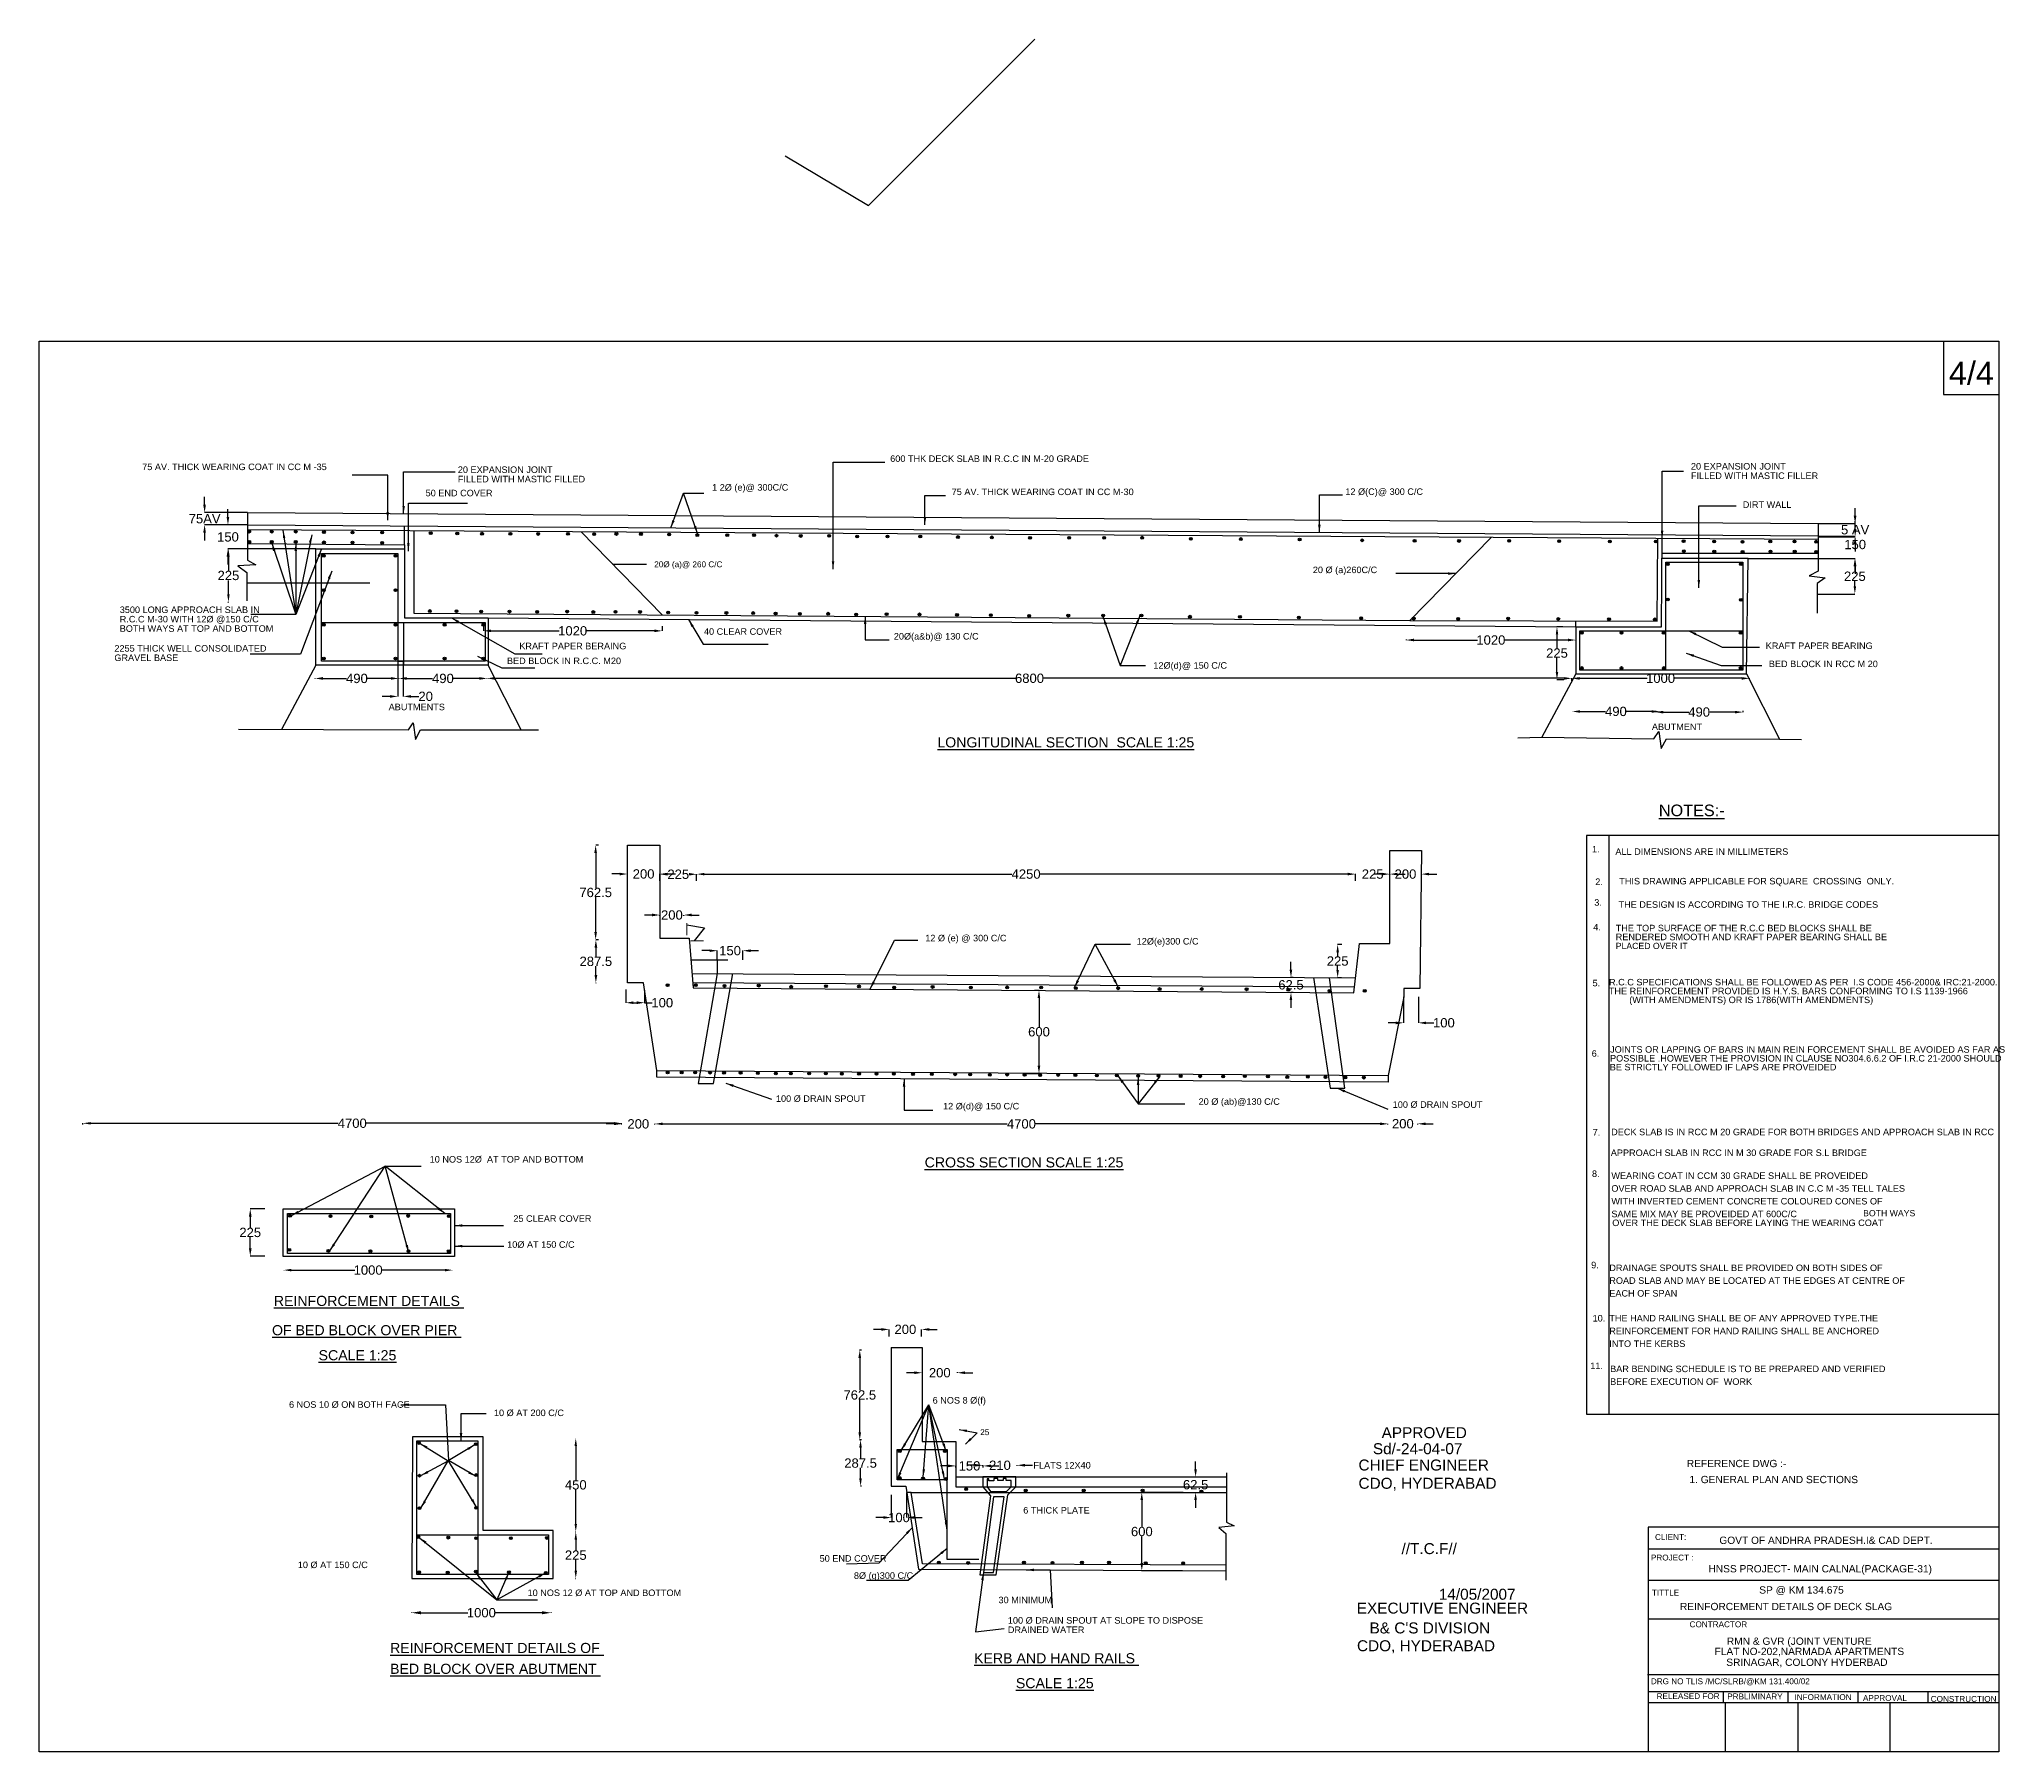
# Model space of a CAD drawing. Header units: inches. Extents: x 2768 to 15403, y -6280 to 4730.
import ezdxf

# ---------------------------------------------------------------- set-up
doc = ezdxf.new("R2010")
doc.units = ezdxf.units.IN
doc.header["$MEASUREMENT"] = 0
doc.layers.add('DRAWING', color=7, linetype='Continuous')
doc.layers.add('DRAWING @ 1', color=7, linetype='Continuous')
doc.styles.add('Annotative', font='arial.ttf')
doc.styles.get("Standard").update_dxf_attribs({"font": 'arial.ttf'})
doc.dimstyles.get("Standard").update_dxf_attribs({"dimtxt": 60, "dimasz": 50, "dimexe": 0.18, "dimexo": 0.0625, "dimgap": 0.09, "dimtad": 0, "dimtih": 1, "dimtoh": 1, "dimdec": 4, "dimzin": 0, "dimdsep": 46, "dimtxsty": 'Standard', "dimcen": 0.09, "dimadec": 0, "dimazin": 0, "dimtfac": 1, "dimtdec": 4, "dimtofl": 0, "dimtmove": 0, "dimatfit": 3, "dimfxl": 1, "dimtolj": 1, "dimtzin": 0, "dimarcsym": 0})

msp = doc.modelspace()

# ---------------------------------------------------------------- texts
at = {"layer": 'DRAWING'}
for s, height, p in [('4/4', 148.882825, (15044.62569, 2508.05019)), ('600 THK DECK SLAB IN R.C.C IN M-20 GRADE', 42, (8238.37086, 2012.2842)), ('75 AV. THICK WEARING COAT IN CC M -35', 42, (3429.38145, 1959.74126)), ('20 EXPANSION JOINT ', 42, (5458.8355, 1941.48112)), ('FILLED WITH MASTIC FILLED ', 42, (5458.8355, 1881.1136)), ('20 EXPANSION JOINT ', 42, (13386.1245, 1963.29595)), ('FILLED WITH MASTIC FILLER ', 42, (13386.1245, 1902.92844)), ('50 END COVER', 42, (5251.69921, 1791.41136)), ('1 2Ø (e)@ 300C/C', 42, (7093.3629, 1827.59246)), ('75 AV. THICK WEARING COAT IN CC M-30', 42, (8633.62642, 1799.08057)), ('12 Ø(C)@ 300 C/C', 42, (11164.32379, 1800.18903)), ('DIRT WALL ', 42, (13719.4284, 1716.86051)), ('20Ø (a)@ 260 C/C', 37.5790986, (6721.28019, 1335.18747)), ('20 Ø (a)260C/C', 42, (10955.41355, 1297.39047)), ('3500 LONG APPROACH SLAB IN ', 42, (3285.13543, 1040.83521)), ('R.C.C M-30 WITH 12Ø @150 C/C', 42, (3285.13543, 980.46769)), ('BOTH WAYS AT TOP AND BOTTOM', 42, (3285.13543, 920.10017)), ('40 CLEAR COVER ', 42, (7041.05472, 900.82421)), ('20Ø(a&b)@ 130 C/C', 42, (8261.69898, 870.30686)), ('2255 THICK WELL CONSOLIDATED', 42, (3250.65344, 792.59219)), ('GRAVEL BASE', 42, (3250.65344, 732.22468)), ('KRAFT PAPER BERAING ', 42, (5853.95023, 807.63289)), ('KRAFT PAPER BEARING ', 42, (13867.03265, 809.41706)), ('BED BLOCK IN R.C.C. M20', 42, (5774.56652, 712.5028)), ('12Ø(d)@ 150 C/C', 42, (9930.18979, 682.72236)), ('BED BLOCK IN RCC M 20', 42, (13886.96999, 692.80091)), ('ABUTMENTS ', 42, (5013.96645, 415.86542)), ('ABUTMENT ', 42, (13135.1145, 288.35445)), ('%%ULONGITUDINAL SECTION  SCALE 1:25', 65.0572089, (8541.55366, 176.89442)), ('%%UNOTES:-', 74.649255, (13179.7632, -265.4392)), ('1.', 42, (12749.95092, -498.61503)), ('ALL DIMENSIONS ARE IN MILLIMETERS ', 42, (12900.47881, -514.15711)), ('2.', 42, (12771.12295, -707.93123)), ('THIS DRAWING APPLICABLE FOR SQUARE  CROSSING  ONLY.', 42, (12925.54447, -704.10706)), ('3.', 42, (12764.77133, -841.13244)), ('THE DESIGN IS ACCORDING TO THE I.R.C. BRIDGE CODES  ', 42, (12920.73291, -854.41894)), ('4.', 42, (12758.41971, -999.70532)), ('THE TOP SURFACE OF THE R.C.C BED BLOCKS SHALL BE ', 42, (12902.71154, -1005.8408)), ('12 Ø (e) @ 300 C/C', 42, (8463.63846, -1070.05324)), ('12Ø(e)300 C/C', 42, (9823.19069, -1090.70135)), ('PLACED OVER IT', 40, (12902.71154, -1119.53192)), ('RENDERED SMOOTH AND KRAFT PAPER BEARING SHALL BE', 42, (12902.71154, -1062.68636)), ('5.', 42, (12753.7006, -1359.39002)), ('THE REINFORCEMENT PROVIDED IS H.Y.S. BARS CONFORMING TO I.S 1139-1966', 42, (12858.40902, -1410.37757)), ('R.C.C SPECIFICATIONS SHALL BE FOLLOWED AS PER  I.S CODE 456-2000& IRC:21-2000.', 42, (12859.69906, -1353.53201)), ('(WITH AMENDMENTS) OR IS 1786(WITH AMENDMENTS)', 42, (12989.95749, -1467.22313)), ('JOINTS OR LAPPING OF BARS IN MAIN REIN FORCEMENT SHALL BE AVOIDED AS FAR AS ', 42, (12866.5729, -1786.08044)), ('6.', 42, (12748.05584, -1812.23246)), ('BE STRICTLY FOLLOWED IF LAPS ARE PROVEIDED', 42, (12864.26571, -1899.77156)), ('POSSIBLE .HOWEVER THE PROVISION IN CLAUSE NO304.6.6.2 OF I.R.C 21-2000 SHOULD ', 42, (12866.19141, -1842.926)), ('100 Ø DRAIN SPOUT ', 42, (7503.86533, -2102.11472)), ('12 Ø(d)@ 150 C/C', 42, (8578.24314, -2150.75413)), ('20 Ø (ab)@130 C/C', 42, (10220.99323, -2121.22068)), ('100 Ø DRAIN SPOUT', 42, (11469.0542, -2140.60961)), ('DECK SLAB IS IN RCC M 20 GRADE FOR BOTH BRIDGES AND APPROACH SLAB IN RCC', 42, (12873.52664, -2316.70062)), ('7.', 42, (12754.4395, -2318.84151)), ('10 NOS 12Ø  AT TOP AND BOTTOM ', 42, (5277.57269, -2492.49858)), ('%%UCROSS SECTION SCALE 1:25', 65.0572089, (8459.94063, -2523.72327)), ('APPROACH SLAB IN RCC IN M 30 GRADE FOR S.L BRIDGE ', 42, (12871.09927, -2450.32567)), ('8.', 42, (12749.97475, -2585.38579)), ('WEARING COAT IN CCM 30 GRADE SHALL BE PROVEIDED ', 42, (12874.66799, -2597.9097)), ('OVER ROAD SLAB AND APPROACH SLAB IN C.C M -35 TELL TALES', 42, (12874.66799, -2679.88084)), ('WITH INVERTED CEMENT CONCRETE COLOURED CONES OF ', 42, (12874.66799, -2761.85198)), ('25 CLEAR COVER', 42, (5815.62866, -2873.37968)), ('SAME MIX MAY BE PROVEIDED AT 600C/C', 42, (12874.66799, -2843.82312)), ('OVER THE DECK SLAB BEFORE LAYING THE WEARING COAT', 42, (12880.24186, -2900.85963)), (' BOTH WAYS ', 40, (14477.70629, -2837.72993)), ('10Ø AT 150 C/C', 42, (5775.90791, -3040.54514)), ('9.', 42, (12744.8592, -3172.27316)), ('DRAINAGE SPOUTS SHALL BE PROVIDED ON BOTH SIDES OF', 42, (12861.40956, -3190.28944)), ('ROAD SLAB AND MAY BE LOCATED AT THE EDGES AT CENTRE OF ', 42, (12861.40956, -3272.26058)), ('%%UREINFORCEMENT DETAILS ', 65.0572089, (4275.69057, -3414.47033)), ('EACH OF SPAN ', 42, (12861.40956, -3354.23172)), ('%%UOF BED BLOCK OVER PIER ', 65.0572089, (4264.0875, -3602.79171)), ('10.', 42, (12753.87455, -3514.38658)), ('THE HAND RAILING SHALL BE OF ANY APPROVED TYPE.THE ', 42, (12861.40956, -3514.20292)), ('REINFORCEMENT FOR HAND RAILING SHALL BE ANCHORED ', 42, (12861.40956, -3596.17406)), ('INTO THE KERBS', 42, (12861.40956, -3678.1452)), ('%%USCALE 1:25', 65.0572089, (4563.54714, -3763.6841)), ('11.', 42, (12738.849, -3820.48805)), ('BAR BENDING SCHEDULE IS TO BE PREPARED AND VERIFIED ', 42, (12866.77147, -3839.94271)), ('BEFORE EXECUTION OF  WORK', 42, (12866.77147, -3921.91385)), ('6 NOS 10 Ø ON BOTH FACE ', 42, (4373.35685, -4069.20096)), ('6 NOS 8 Ø(f)', 42, (8511.18113, -4042.10089)), ('10 Ø AT 200 C/C', 42, (5690.91997, -4122.48049)), ('25', 37.579099, (8817.14203, -4244.87949)), ('FLATS 12X40', 42, (9159.02264, -4459.91254)), ('REFERENCE DWG :-', 46.8761288, (13359.63093, -4450.77093)), ('1. GENERAL PLAN AND SECTIONS ', 46.8761288, (13376.19535, -4553.70877)), ('6 THICK PLATE ', 42, (9093.65839, -4749.12653)), ('CLIENT:', 37.579099, (13155.14005, -4918.94609)), ('GOVT OF ANDHRA PRADESH.I& CAD DEPT.', 46.8761288, (13568.76254, -4944.41469)), ('50 END COVER ', 42, (7784.49253, -5058.70816)), ('PROJECT :', 37.579099, (13129.00772, -5050.87607)), ('10 Ø AT 150 C/C', 42, (4430.00295, -5100.03016)), ('8Ø (g)300 C/C', 42, (8004.98306, -5168.88891)), ('HNSS PROJECT- MAIN CALNAL(PACKAGE-31)', 46.8761288, (13498.80153, -5127.39518)), ('10 NOS 12 Ø AT TOP AND BOTTOM', 42, (5906.95696, -5279.57495)), ('30 MINIMUM', 42, (8934.61541, -5325.66126)), ('TITTLE', 37.579099, (13135.67065, -5277.10649)), ('SP @ KM 134.675', 46.8761288, (13825.28617, -5263.79881)), ('100 Ø DRAIN SPOUT AT SLOPE TO DISPOSE ', 42, (8994.78193, -5456.9564)), ('REINFORCEMENT DETAILS OF DECK SLAG', 46.8761288, (13315.57035, -5370.26019)), ('DRAINED WATER', 42, (8994.78193, -5517.32392)), ('CONTRACTOR ', 37.5790986, (13377.35351, -5480.03355)), ('RMN & GVR (JOINT VENTURE ', 46.8761288, (13617.01962, -5593.12745)), ('%%UREINFORCEMENT DETAILS OF ', 65.0572089, (5023.16066, -5645.8237)), ('%%UKERB AND HAND RAILS ', 65.0572089, (8777.29859, -5711.93558)), ('FLAT NO-202,NARMADA APARTMENTS ', 46.8761288, (13538.00883, -5658.8797)), ('SRINAGAR, COLONY HYDERBAD', 46.8761288, (13613.40646, -5728.68871)), ('%%UBED BLOCK OVER ABUTMENT ', 65.0572089, (5023.16066, -5779.86963)), ('%%USCALE 1:25', 65.0572089, (9046.31727, -5871.9363)), ('DRG NO TLIS /MC/SLRB/@KM 131.400/02', 37.5790986, (13128.47182, -5846.34624)), ('RELEASED FOR ', 37.5790986, (13165.19555, -5941.95002)), ('PRBLIMINARY ', 37.5790986, (13619.77688, -5943.67426)), ('INFORMATION', 37.5790986, (14051.5581, -5948.03415)), ('APPROVAL ', 37.579099, (14492.0972, -5953.81186)), ('CONSTRUCTION ', 37.5790986, (14927.85066, -5959.63337))]:
    msp.add_text(s, height=height, dxfattribs=at).set_placement(p)
at = {"layer": 'DRAWING @ 1', "style": 'Annotative'}
for s, height, p in [('Sd/-24-04-07', 70.5916421, (11341.50474, -4367.42401)), ('APPROVED', 70.591642, (11397.69007, -4264.35833)), ('CHIEF ENGINEER', 70.5916421, (11249.04064, -4472.41266)), ('CDO, HYDERABAD', 70.5916421, (11249.04064, -4589.89695)), ('//T.C.F//', 70.591642, (11525.68248, -5009.88294)), ('14/05/2007', 70.591642, (11765.28632, -5303.13094)), ('EXECUTIVE ENGINEER', 70.5916421, (11237.95623, -5392.51723)), ("B& C'S DIVISION", 70.5916421, (11320.20994, -5519.88055)), ('CDO, HYDERABAD', 70.5916421, (11239.29729, -5634.4489))]:
    msp.add_text(s, height=height, dxfattribs=at).set_placement(p)

# ---------------------------------------------------------------- blocks, each defined once
blk = doc.blocks.new('*D1')
at = {"layer": 'Defpoints', "color": 0, "transparency": 16777216}
for p in [(5161, -5386), (6059, -5386), (6059, -5387)]:
    blk.add_point(p, dxfattribs=at)
at = {"layer": 'DRAWING', "color": 0, "lineweight": -2, "transparency": 16777216}
for p, q in [((5161, -5386), (5161, -5388)), ((5221, -5387), (5523, -5387)), ((5999, -5387), (5696, -5387)), ((6059, -5386), (6059, -5388))]:
    blk.add_line(p, q, dxfattribs=at)
at = {"layer": 'DRAWING', "color": 0, "transparency": 16777216}
for points in [[(5221, -5377), (5221, -5397), (5161, -5387)], [(5999, -5377), (5999, -5397), (6059, -5387)]]:
    blk.add_solid(points, dxfattribs=at)
at = {"layer": 'DRAWING', "color": 0, "transparency": 16777216, "insert": (5610, -5387), "char_height": 60, "attachment_point": 5}
blk.add_mtext('\\A1;1000', dxfattribs=at)
blk = doc.blocks.new('*D2')
at = {"layer": 'Defpoints', "color": 0, "transparency": 16777216}
for p in [(6215, -4866), (6217, -4866), (6215, -5167)]:
    blk.add_point(p, dxfattribs=at)
at = {"layer": 'DRAWING', "color": 0, "lineweight": -2, "transparency": 16777216}
for p, q in [((6215, -4866), (6217, -4866)), ((6217, -4916), (6217, -4986)), ((6217, -5117), (6217, -5047)), ((6215, -5167), (6217, -5167))]:
    blk.add_line(p, q, dxfattribs=at)
at = {"layer": 'DRAWING', "color": 0, "transparency": 16777216}
for points in [[(6209, -4916), (6225, -4916), (6217, -4866)], [(6209, -5117), (6225, -5117), (6217, -5167)]]:
    blk.add_solid(points, dxfattribs=at)
at = {"layer": 'DRAWING', "color": 0, "transparency": 16777216, "insert": (6217, -5017), "char_height": 60, "attachment_point": 5}
blk.add_mtext('\\A1;225', dxfattribs=at)
blk = doc.blocks.new('*D3')
at = {"layer": 'Defpoints', "color": 0, "transparency": 16777216}
for p in [(6217, -4265), (6217, -4265), (6217, -4866)]:
    blk.add_point(p, dxfattribs=at)
at = {"layer": 'DRAWING', "color": 0, "lineweight": -2, "transparency": 16777216}
for p, q in [((6217, -4265), (6217, -4265)), ((6217, -4315), (6217, -4535)), ((6217, -4816), (6217, -4596)), ((6217, -4866), (6217, -4866))]:
    blk.add_line(p, q, dxfattribs=at)
at = {"layer": 'DRAWING', "color": 0, "transparency": 16777216}
for points in [[(6209, -4315), (6225, -4315), (6217, -4265)], [(6209, -4816), (6225, -4816), (6217, -4866)]]:
    blk.add_solid(points, dxfattribs=at)
at = {"layer": 'DRAWING', "color": 0, "transparency": 16777216, "insert": (6217, -4565), "char_height": 60, "attachment_point": 5}
blk.add_mtext('\\A1;450', dxfattribs=at)
blk = doc.blocks.new('*D4')
at = {"layer": 'Defpoints', "color": 0, "transparency": 16777216}
for p in [(4541, 620), (5079, 620), (5079, 620)]:
    blk.add_point(p, dxfattribs=at)
at = {"layer": 'DRAWING', "color": 0, "lineweight": -2, "transparency": 16777216}
for p, q in [((4541, 620), (4541, 621)), ((4591, 620), (4743, 620)), ((5029, 620), (4877, 620)), ((5079, 620), (5079, 621))]:
    blk.add_line(p, q, dxfattribs=at)
at = {"layer": 'DRAWING', "color": 0, "transparency": 16777216}
for points in [[(4591, 629), (4591, 612), (4541, 620)], [(5029, 629), (5029, 612), (5079, 620)]]:
    blk.add_solid(points, dxfattribs=at)
at = {"layer": 'DRAWING', "color": 0, "transparency": 16777216, "insert": (4810, 620), "char_height": 60, "attachment_point": 5}
blk.add_mtext('\\A1;490', dxfattribs=at)
blk = doc.blocks.new('*D5')
at = {"layer": 'Defpoints', "color": 0, "transparency": 16777216}
for p in [(5079, 620), (5647, 620), (5647, 620)]:
    blk.add_point(p, dxfattribs=at)
at = {"layer": 'DRAWING', "color": 0, "lineweight": -2, "transparency": 16777216}
for p, q in [((5079, 620), (5079, 621)), ((5129, 620), (5296, 620)), ((5597, 620), (5430, 620)), ((5647, 620), (5647, 621))]:
    blk.add_line(p, q, dxfattribs=at)
at = {"layer": 'DRAWING', "color": 0, "transparency": 16777216}
for points in [[(5129, 629), (5129, 612), (5079, 620)], [(5597, 629), (5597, 612), (5647, 620)]]:
    blk.add_solid(points, dxfattribs=at)
at = {"layer": 'DRAWING', "color": 0, "transparency": 16777216, "insert": (5363, 620), "char_height": 60, "attachment_point": 5}
blk.add_mtext('\\A1;490', dxfattribs=at)
blk = doc.blocks.new('*D6')
at = {"layer": 'Defpoints', "color": 0, "transparency": 16777216}
for p in [(5647, 620), (12620, 621), (12620, 603)]:
    blk.add_point(p, dxfattribs=at)
at = {"layer": 'DRAWING', "color": 0, "lineweight": -2, "transparency": 16777216}
for p, q in [((5647, 620), (5647, 621)), ((5697, 621), (9044, 621)), ((12570, 621), (9223, 621)), ((12620, 604), (12620, 621))]:
    blk.add_line(p, q, dxfattribs=at)
at = {"layer": 'DRAWING', "color": 0, "transparency": 16777216}
for points in [[(5697, 629), (5697, 612), (5647, 621)], [(12570, 629), (12570, 612), (12620, 621)]]:
    blk.add_solid(points, dxfattribs=at)
at = {"layer": 'DRAWING', "color": 0, "transparency": 16777216, "insert": (9134, 621), "char_height": 60, "attachment_point": 5}
blk.add_mtext('\\A1;6800', dxfattribs=at)
blk = doc.blocks.new('*D7')
at = {"layer": 'Defpoints', "color": 0, "transparency": 16777216}
for p in [(12620, 621), (13762, 621), (13762, 613)]:
    blk.add_point(p, dxfattribs=at)
at = {"layer": 'DRAWING', "color": 0, "lineweight": -2, "transparency": 16777216}
for p, q in [((12620, 621), (12620, 621)), ((12670, 621), (13104, 621)), ((13712, 621), (13278, 621)), ((13762, 613), (13762, 621))]:
    blk.add_line(p, q, dxfattribs=at)
at = {"layer": 'DRAWING', "color": 0, "transparency": 16777216}
for points in [[(12670, 629), (12670, 612), (12620, 621)], [(13712, 629), (13712, 612), (13762, 621)]]:
    blk.add_solid(points, dxfattribs=at)
at = {"layer": 'DRAWING', "color": 0, "transparency": 16777216, "insert": (13191, 621), "char_height": 60, "attachment_point": 5}
blk.add_mtext('\\A1;1000', dxfattribs=at)
blk = doc.blocks.new('*D8')
at = {"layer": 'Defpoints', "color": 0, "transparency": 16777216}
for p in [(12624, 408), (13183, 408), (13183, 408)]:
    blk.add_point(p, dxfattribs=at)
at = {"layer": 'DRAWING', "color": 0, "lineweight": -2, "transparency": 16777216}
for p, q in [((12624, 408), (12624, 408)), ((12674, 408), (12836, 408)), ((13133, 408), (12971, 408)), ((13183, 408), (13183, 408))]:
    blk.add_line(p, q, dxfattribs=at)
at = {"layer": 'DRAWING', "color": 0, "transparency": 16777216}
for points in [[(12674, 416), (12674, 399), (12624, 408)], [(13133, 416), (13133, 399), (13183, 408)]]:
    blk.add_solid(points, dxfattribs=at)
at = {"layer": 'DRAWING', "color": 0, "transparency": 16777216, "insert": (12904, 408), "char_height": 60, "attachment_point": 5}
blk.add_mtext('\\A1;490', dxfattribs=at)
blk = doc.blocks.new('*D9')
at = {"layer": 'Defpoints', "color": 0, "transparency": 16777216}
for p in [(13158, 412), (13720, 412), (13720, 404)]:
    blk.add_point(p, dxfattribs=at)
at = {"layer": 'DRAWING', "color": 0, "lineweight": -2, "transparency": 16777216}
for p, q in [((13158, 412), (13158, 403)), ((13208, 404), (13372, 404)), ((13670, 404), (13507, 404)), ((13720, 412), (13720, 403))]:
    blk.add_line(p, q, dxfattribs=at)
at = {"layer": 'DRAWING', "color": 0, "transparency": 16777216}
for points in [[(13208, 412), (13208, 395), (13158, 404)], [(13670, 412), (13670, 395), (13720, 404)]]:
    blk.add_solid(points, dxfattribs=at)
at = {"layer": 'DRAWING', "color": 0, "transparency": 16777216, "insert": (13439, 404), "char_height": 60, "attachment_point": 5}
blk.add_mtext('\\A1;490', dxfattribs=at)
blk = doc.blocks.new('*D10')
at = {"layer": 'Defpoints', "color": 0, "transparency": 16777216}
for p in [(11555, 871), (12646, 868), (12646, 867)]:
    blk.add_point(p, dxfattribs=at)
at = {"layer": 'DRAWING', "color": 0, "lineweight": -2, "transparency": 16777216}
for p, q in [((11555, 870), (11555, 867)), ((11605, 867), (12014, 867)), ((12596, 867), (12187, 867)), ((12646, 867), (12646, 867))]:
    blk.add_line(p, q, dxfattribs=at)
at = {"layer": 'DRAWING', "color": 0, "transparency": 16777216}
for points in [[(11605, 876), (11605, 859), (11555, 867)], [(12596, 876), (12596, 859), (12646, 867)]]:
    blk.add_solid(points, dxfattribs=at)
at = {"layer": 'DRAWING', "color": 0, "transparency": 16777216, "insert": (12100, 867), "char_height": 60, "attachment_point": 5}
blk.add_mtext('\\A1;1020', dxfattribs=at)
blk = doc.blocks.new('*D11')
at = {"layer": 'Defpoints', "color": 0, "transparency": 16777216}
for p in [(12564, 953), (12525, 612), (12570, 612)]:
    blk.add_point(p, dxfattribs=at)
at = {"layer": 'DRAWING', "color": 0, "lineweight": -2, "transparency": 16777216}
for p, q in [((12563, 953), (12525, 953)), ((12525, 903), (12525, 813)), ((12525, 662), (12525, 752)), ((12570, 612), (12525, 612))]:
    blk.add_line(p, q, dxfattribs=at)
at = {"layer": 'DRAWING', "color": 0, "transparency": 16777216}
for points in [[(12517, 903), (12533, 903), (12525, 953)], [(12517, 662), (12533, 662), (12525, 612)]]:
    blk.add_solid(points, dxfattribs=at)
at = {"layer": 'DRAWING', "color": 0, "transparency": 16777216, "insert": (12525, 783), "char_height": 60, "attachment_point": 5}
blk.add_mtext('\\A1;225', dxfattribs=at)
blk = doc.blocks.new('*D12')
at = {"layer": 'Defpoints', "color": 0, "transparency": 16777216}
for p in [(4107, 1687), (3831, 1608), (4107, 1608)]:
    blk.add_point(p, dxfattribs=at)
at = {"layer": 'DRAWING', "color": 0, "lineweight": -2, "transparency": 16777216}
for p, q in [((3831, 1737), (3831, 1787)), ((4107, 1687), (3830, 1687)), ((4107, 1608), (3830, 1608)), ((3831, 1558), (3831, 1508))]:
    blk.add_line(p, q, dxfattribs=at)
at = {"layer": 'DRAWING', "color": 0, "transparency": 16777216}
for points in [[(3822, 1737), (3839, 1737), (3831, 1687)], [(3822, 1558), (3839, 1558), (3831, 1608)]]:
    blk.add_solid(points, dxfattribs=at)
at = {"layer": 'DRAWING', "color": 0, "transparency": 16777216, "insert": (3831, 1647), "char_height": 60, "attachment_point": 5}
blk.add_mtext('\\A1;75AV', dxfattribs=at)
blk = doc.blocks.new('*D13')
at = {"layer": 'Defpoints', "color": 0, "transparency": 16777216}
for p in [(4107, 1608), (3981, 1453), (4107, 1453)]:
    blk.add_point(p, dxfattribs=at)
at = {"layer": 'DRAWING', "color": 0, "lineweight": -2, "transparency": 16777216}
for p, q in [((3981, 1658), (3981, 1708)), ((4107, 1608), (3980, 1608)), ((4107, 1453), (3980, 1453)), ((3981, 1403), (3981, 1353))]:
    blk.add_line(p, q, dxfattribs=at)
at = {"layer": 'DRAWING', "color": 0, "transparency": 16777216}
for points in [[(3972, 1658), (3989, 1658), (3981, 1608)], [(3972, 1403), (3989, 1403), (3981, 1453)]]:
    blk.add_solid(points, dxfattribs=at)
at = {"layer": 'DRAWING', "color": 0, "transparency": 16777216, "insert": (3981, 1530), "char_height": 60, "attachment_point": 5}
blk.add_mtext('\\A1;150', dxfattribs=at)
blk = doc.blocks.new('*D14')
at = {"layer": 'Defpoints', "color": 0, "transparency": 16777216}
for p in [(3981, 1453), (3981, 1111), (3984, 1111)]:
    blk.add_point(p, dxfattribs=at)
at = {"layer": 'DRAWING', "color": 0, "lineweight": -2, "transparency": 16777216}
for p, q in [((3981, 1453), (3984, 1453)), ((3984, 1403), (3984, 1313)), ((3984, 1161), (3984, 1251)), ((3981, 1111), (3984, 1111))]:
    blk.add_line(p, q, dxfattribs=at)
at = {"layer": 'DRAWING', "color": 0, "transparency": 16777216}
for points in [[(3976, 1403), (3992, 1403), (3984, 1453)], [(3976, 1161), (3992, 1161), (3984, 1111)]]:
    blk.add_solid(points, dxfattribs=at)
at = {"layer": 'DRAWING', "color": 0, "transparency": 16777216, "insert": (3984, 1282), "char_height": 60, "attachment_point": 5}
blk.add_mtext('\\A1;225', dxfattribs=at)
blk = doc.blocks.new('*D15')
at = {"layer": 'Defpoints', "color": 0, "transparency": 16777216}
for p in [(5623, 956), (6772, 956), (6772, 926)]:
    blk.add_point(p, dxfattribs=at)
at = {"layer": 'DRAWING', "color": 0, "lineweight": -2, "transparency": 16777216}
for p, q in [((5623, 956), (5623, 926)), ((5673, 926), (6110, 926)), ((6722, 926), (6284, 926)), ((6772, 956), (6772, 926))]:
    blk.add_line(p, q, dxfattribs=at)
at = {"layer": 'DRAWING', "color": 0, "transparency": 16777216}
for points in [[(5673, 935), (5673, 918), (5623, 926)], [(6722, 935), (6722, 918), (6772, 926)]]:
    blk.add_solid(points, dxfattribs=at)
at = {"layer": 'DRAWING', "color": 0, "transparency": 16777216, "insert": (6197, 926), "char_height": 60, "attachment_point": 5}
blk.add_mtext('\\A1;1020', dxfattribs=at)
blk = doc.blocks.new('*D16')
at = {"layer": 'Defpoints', "color": 0, "transparency": 16777216}
for p in [(14205, 1616), (14205, 1536), (14442, 1536)]:
    blk.add_point(p, dxfattribs=at)
at = {"layer": 'DRAWING', "color": 0, "lineweight": -2, "transparency": 16777216}
for p, q in [((14442, 1666), (14442, 1716)), ((14205, 1616), (14442, 1616)), ((14205, 1536), (14442, 1536)), ((14442, 1486), (14442, 1436))]:
    blk.add_line(p, q, dxfattribs=at)
at = {"layer": 'DRAWING', "color": 0, "transparency": 16777216}
for points in [[(14433, 1666), (14450, 1666), (14442, 1616)], [(14433, 1486), (14450, 1486), (14442, 1536)]]:
    blk.add_solid(points, dxfattribs=at)
at = {"layer": 'DRAWING', "color": 0, "transparency": 16777216, "insert": (14442, 1576), "char_height": 60, "attachment_point": 5}
blk.add_mtext('\\A1;5 AV', dxfattribs=at)
blk = doc.blocks.new('*D17')
at = {"layer": 'Defpoints', "color": 0, "transparency": 16777216}
for p in [(14205, 1531), (14205, 1392), (14442, 1392)]:
    blk.add_point(p, dxfattribs=at)
at = {"layer": 'DRAWING', "color": 0, "lineweight": -2, "transparency": 16777216}
for p, q in [((14205, 1531), (14442, 1531)), ((14442, 1581), (14442, 1631)), ((14205, 1392), (14442, 1392)), ((14442, 1342), (14442, 1292))]:
    blk.add_line(p, q, dxfattribs=at)
at = {"layer": 'DRAWING', "color": 0, "transparency": 16777216}
for points in [[(14434, 1581), (14450, 1581), (14442, 1531)], [(14434, 1342), (14450, 1342), (14442, 1392)]]:
    blk.add_solid(points, dxfattribs=at)
at = {"layer": 'DRAWING', "color": 0, "transparency": 16777216, "insert": (14442, 1481), "char_height": 60, "attachment_point": 5}
blk.add_mtext('\\A1;150 ', dxfattribs=at)
blk = doc.blocks.new('*D18')
at = {"layer": 'Defpoints', "color": 0, "transparency": 16777216}
for p in [(14205, 1392), (14198, 1163), (14440, 1163)]:
    blk.add_point(p, dxfattribs=at)
at = {"layer": 'DRAWING', "color": 0, "lineweight": -2, "transparency": 16777216}
for p, q in [((14205, 1392), (14440, 1392)), ((14440, 1342), (14440, 1308)), ((14198, 1163), (14440, 1163)), ((14440, 1213), (14440, 1247))]:
    blk.add_line(p, q, dxfattribs=at)
at = {"layer": 'DRAWING', "color": 0, "transparency": 16777216}
for points in [[(14432, 1342), (14448, 1342), (14440, 1392)], [(14432, 1213), (14448, 1213), (14440, 1163)]]:
    blk.add_solid(points, dxfattribs=at)
at = {"layer": 'DRAWING', "color": 0, "transparency": 16777216, "insert": (14440, 1277), "char_height": 60, "attachment_point": 5}
blk.add_mtext('\\A1;225', dxfattribs=at)
blk = doc.blocks.new('*D19')
at = {"layer": 'Defpoints', "color": 0, "transparency": 16777216}
for p in [(5073, 732), (5108, 732), (5108, 505)]:
    blk.add_point(p, dxfattribs=at)
at = {"layer": 'DRAWING', "color": 0, "lineweight": -2, "transparency": 16777216}
for p, q in [((5073, 732), (5073, 504)), ((5108, 732), (5108, 504)), ((5023, 505), (4973, 505)), ((5158, 505), (5208, 505))]:
    blk.add_line(p, q, dxfattribs=at)
at = {"layer": 'DRAWING', "color": 0, "transparency": 16777216}
for points in [[(5023, 513), (5023, 496), (5073, 505)], [(5158, 513), (5158, 496), (5108, 505)]]:
    blk.add_solid(points, dxfattribs=at)
at = {"layer": 'DRAWING', "color": 0, "transparency": 16777216, "insert": (5252, 505), "char_height": 60, "attachment_point": 5}
blk.add_mtext('\\A1;20', dxfattribs=at)
blk = doc.blocks.new('*D20')
at = {"layer": 'Defpoints', "color": 0, "transparency": 16777216}
for p in [(6549, -680), (6758, -637), (6758, -680)]:
    blk.add_point(p, dxfattribs=at)
at = {"layer": 'DRAWING', "color": 0, "lineweight": -2, "transparency": 16777216}
for p, q in [((6499, -637), (6449, -637)), ((6549, -680), (6549, -637)), ((6758, -680), (6758, -637)), ((6808, -637), (6858, -637))]:
    blk.add_line(p, q, dxfattribs=at)
at = {"layer": 'DRAWING', "color": 0, "transparency": 16777216}
for points in [[(6499, -629), (6499, -646), (6549, -637)], [(6808, -629), (6808, -646), (6758, -637)]]:
    blk.add_solid(points, dxfattribs=at)
at = {"layer": 'DRAWING', "color": 0, "transparency": 16777216, "insert": (6653, -637), "char_height": 60, "attachment_point": 5}
blk.add_mtext('\\A1;200', dxfattribs=at)
blk = doc.blocks.new('*D21')
at = {"layer": 'Defpoints', "color": 0, "transparency": 16777216}
for p in [(6758, -680), (6994, -639), (6994, -680)]:
    blk.add_point(p, dxfattribs=at)
at = {"layer": 'DRAWING', "color": 0, "lineweight": -2, "transparency": 16777216}
for p, q in [((6758, -680), (6758, -638)), ((6808, -639), (6809, -639)), ((6944, -639), (6943, -639)), ((6994, -680), (6994, -638))]:
    blk.add_line(p, q, dxfattribs=at)
at = {"layer": 'DRAWING', "color": 0, "transparency": 16777216}
for points in [[(6808, -630), (6808, -647), (6758, -639)], [(6944, -630), (6944, -647), (6994, -639)]]:
    blk.add_solid(points, dxfattribs=at)
at = {"layer": 'DRAWING', "color": 0, "transparency": 16777216, "insert": (6876, -639), "char_height": 60, "attachment_point": 5}
blk.add_mtext('\\A1;225', dxfattribs=at)
blk = doc.blocks.new('*D22')
at = {"layer": 'Defpoints', "color": 0, "transparency": 16777216}
for p in [(6994, -680), (11230, -638), (11230, -680)]:
    blk.add_point(p, dxfattribs=at)
at = {"layer": 'DRAWING', "color": 0, "lineweight": -2, "transparency": 16777216}
for p, q in [((6994, -680), (6994, -638)), ((7044, -638), (9021, -638)), ((11180, -638), (9203, -638)), ((11230, -680), (11230, -638))]:
    blk.add_line(p, q, dxfattribs=at)
at = {"layer": 'DRAWING', "color": 0, "transparency": 16777216}
for points in [[(7044, -630), (7044, -646), (6994, -638)], [(11180, -630), (11180, -646), (11230, -638)]]:
    blk.add_solid(points, dxfattribs=at)
at = {"layer": 'DRAWING', "color": 0, "transparency": 16777216, "insert": (9112, -638), "char_height": 60, "attachment_point": 5}
blk.add_mtext('\\A1;4250', dxfattribs=at)
blk = doc.blocks.new('*D23')
at = {"layer": 'Defpoints', "color": 0, "transparency": 16777216}
for p in [(11230, -638), (11449, -638), (11449, -638)]:
    blk.add_point(p, dxfattribs=at)
at = {"layer": 'DRAWING', "color": 0, "lineweight": -2, "transparency": 16777216}
for p, q in [((11180, -638), (11130, -638)), ((11230, -638), (11230, -637)), ((11449, -638), (11449, -637)), ((11499, -638), (11549, -638))]:
    blk.add_line(p, q, dxfattribs=at)
at = {"layer": 'DRAWING', "color": 0, "transparency": 16777216}
for points in [[(11180, -629), (11180, -646), (11230, -638)], [(11499, -629), (11499, -646), (11449, -638)]]:
    blk.add_solid(points, dxfattribs=at)
at = {"layer": 'DRAWING', "color": 0, "transparency": 16777216, "insert": (11340, -638), "char_height": 60, "attachment_point": 5}
blk.add_mtext('\\A1;225', dxfattribs=at)
blk = doc.blocks.new('*D24')
at = {"layer": 'Defpoints', "color": 0, "transparency": 16777216}
for p in [(11449, -640), (11653, -638), (11653, -643)]:
    blk.add_point(p, dxfattribs=at)
at = {"layer": 'DRAWING', "color": 0, "lineweight": -2, "transparency": 16777216}
for p, q in [((11399, -638), (11349, -638)), ((11449, -640), (11449, -637)), ((11653, -643), (11653, -637)), ((11703, -638), (11753, -638))]:
    blk.add_line(p, q, dxfattribs=at)
at = {"layer": 'DRAWING', "color": 0, "transparency": 16777216}
for points in [[(11399, -629), (11399, -646), (11449, -638)], [(11703, -629), (11703, -646), (11653, -638)]]:
    blk.add_solid(points, dxfattribs=at)
at = {"layer": 'DRAWING', "color": 0, "transparency": 16777216, "insert": (11551, -638), "char_height": 60, "attachment_point": 5}
blk.add_mtext('\\A1;200', dxfattribs=at)
blk = doc.blocks.new('*D25')
at = {"layer": 'Defpoints', "color": 0, "transparency": 16777216}
for p in [(6758, -907), (6911, -901), (6911, -907)]:
    blk.add_point(p, dxfattribs=at)
at = {"layer": 'DRAWING', "color": 0, "lineweight": -2, "transparency": 16777216}
for p, q in [((6708, -901), (6658, -901)), ((6758, -907), (6758, -901)), ((6911, -907), (6911, -901)), ((6961, -901), (7011, -901))]:
    blk.add_line(p, q, dxfattribs=at)
at = {"layer": 'DRAWING', "color": 0, "transparency": 16777216}
for points in [[(6708, -892), (6708, -909), (6758, -901)], [(6961, -892), (6961, -909), (6911, -901)]]:
    blk.add_solid(points, dxfattribs=at)
at = {"layer": 'DRAWING', "color": 0, "transparency": 16777216, "insert": (6835, -901), "char_height": 60, "attachment_point": 5}
blk.add_mtext('\\A1;200', dxfattribs=at)
blk = doc.blocks.new('*D26')
at = {"layer": 'Defpoints', "color": 0, "transparency": 16777216}
for p in [(6364, -452), (6345, -1060), (6364, -1060)]:
    blk.add_point(p, dxfattribs=at)
at = {"layer": 'DRAWING', "color": 0, "lineweight": -2, "transparency": 16777216}
for p, q in [((6364, -452), (6345, -452)), ((6345, -502), (6345, -725)), ((6345, -1010), (6345, -787)), ((6364, -1060), (6345, -1060))]:
    blk.add_line(p, q, dxfattribs=at)
at = {"layer": 'DRAWING', "color": 0, "transparency": 16777216}
for points in [[(6336, -502), (6353, -502), (6345, -452)], [(6336, -1010), (6353, -1010), (6345, -1060)]]:
    blk.add_solid(points, dxfattribs=at)
at = {"layer": 'DRAWING', "color": 0, "transparency": 16777216, "insert": (6345, -756), "char_height": 60, "attachment_point": 5}
blk.add_mtext('\\A1;762.5', dxfattribs=at)
blk = doc.blocks.new('*D27')
at = {"layer": 'Defpoints', "color": 0, "transparency": 16777216}
for p in [(6345, -1060), (6345, -1337), (6346, -1337)]:
    blk.add_point(p, dxfattribs=at)
at = {"layer": 'DRAWING', "color": 0, "lineweight": -2, "transparency": 16777216}
for p, q in [((6345, -1060), (6347, -1060)), ((6346, -1110), (6346, -1168)), ((6346, -1287), (6346, -1229)), ((6345, -1337), (6347, -1337))]:
    blk.add_line(p, q, dxfattribs=at)
at = {"layer": 'DRAWING', "color": 0, "transparency": 16777216}
for points in [[(6338, -1110), (6355, -1110), (6346, -1060)], [(6338, -1287), (6355, -1287), (6346, -1337)]]:
    blk.add_solid(points, dxfattribs=at)
at = {"layer": 'DRAWING', "color": 0, "transparency": 16777216, "insert": (6346, -1199), "char_height": 60, "attachment_point": 5}
blk.add_mtext('\\A1;287.5', dxfattribs=at)
blk = doc.blocks.new('*D28')
at = {"layer": 'Defpoints', "color": 0, "transparency": 16777216}
for p in [(6538, -1380), (6659, -1384), (6659, -1465)]:
    blk.add_point(p, dxfattribs=at)
at = {"layer": 'DRAWING', "color": 0, "lineweight": -2, "transparency": 16777216}
for p, q in [((6538, -1380), (6538, -1465)), ((6659, -1384), (6659, -1465)), ((6588, -1465), (6609, -1465)), ((6659, -1465), (6709, -1465))]:
    blk.add_line(p, q, dxfattribs=at)
at = {"layer": 'DRAWING', "color": 0, "transparency": 16777216}
for points in [[(6588, -1456), (6588, -1473), (6538, -1465)], [(6609, -1456), (6609, -1473), (6659, -1465)]]:
    blk.add_solid(points, dxfattribs=at)
at = {"layer": 'DRAWING', "color": 0, "transparency": 16777216, "insert": (6773, -1465), "char_height": 60, "attachment_point": 5}
blk.add_mtext('\\A1;100', dxfattribs=at)
blk = doc.blocks.new('*D29')
at = {"layer": 'Defpoints', "color": 0, "transparency": 16777216}
for p in [(7291, -1130), (7127, -1190), (7291, -1190)]:
    blk.add_point(p, dxfattribs=at)
at = {"layer": 'DRAWING', "color": 0, "lineweight": -2, "transparency": 16777216}
for p, q in [((7077, -1130), (7027, -1130)), ((7127, -1189), (7127, -1130)), ((7291, -1189), (7291, -1130)), ((7341, -1130), (7391, -1130))]:
    blk.add_line(p, q, dxfattribs=at)
at = {"layer": 'DRAWING', "color": 0, "transparency": 16777216}
for points in [[(7077, -1122), (7077, -1139), (7127, -1130)], [(7341, -1122), (7341, -1139), (7291, -1130)]]:
    blk.add_solid(points, dxfattribs=at)
at = {"layer": 'DRAWING', "color": 0, "transparency": 16777216, "insert": (7209, -1130), "char_height": 60, "attachment_point": 5}
blk.add_mtext('\\A1;150', dxfattribs=at)
blk = doc.blocks.new('*D30')
at = {"layer": 'Defpoints', "color": 0, "transparency": 16777216}
for p in [(9167, -1385), (9104, -1920), (9195, -1920)]:
    blk.add_point(p, dxfattribs=at)
at = {"layer": 'DRAWING', "color": 0, "lineweight": -2, "transparency": 16777216}
for p, q in [((9167, -1385), (9195, -1385)), ((9195, -1435), (9195, -1622)), ((9195, -1870), (9195, -1683)), ((9104, -1920), (9195, -1920))]:
    blk.add_line(p, q, dxfattribs=at)
at = {"layer": 'DRAWING', "color": 0, "transparency": 16777216}
for points in [[(9186, -1435), (9203, -1435), (9195, -1385)], [(9186, -1870), (9203, -1870), (9195, -1920)]]:
    blk.add_solid(points, dxfattribs=at)
at = {"layer": 'DRAWING', "color": 0, "transparency": 16777216, "insert": (9195, -1652), "char_height": 60, "attachment_point": 5}
blk.add_mtext('\\A1;600', dxfattribs=at)
blk = doc.blocks.new('*D31')
at = {"layer": 'Defpoints', "color": 0, "transparency": 16777216}
for p in [(10830, -1302), (10815, -1398), (10829, -1398)]:
    blk.add_point(p, dxfattribs=at)
at = {"layer": 'DRAWING', "color": 0, "lineweight": -2, "transparency": 16777216}
for p, q in [((10815, -1252), (10815, -1202)), ((10830, -1302), (10815, -1302)), ((10829, -1398), (10815, -1398)), ((10815, -1448), (10815, -1498))]:
    blk.add_line(p, q, dxfattribs=at)
at = {"layer": 'DRAWING', "color": 0, "transparency": 16777216}
for points in [[(10806, -1252), (10823, -1252), (10815, -1302)], [(10806, -1448), (10823, -1448), (10815, -1398)]]:
    blk.add_solid(points, dxfattribs=at)
at = {"layer": 'DRAWING', "color": 0, "transparency": 16777216, "insert": (10815, -1350), "char_height": 60, "attachment_point": 5}
blk.add_mtext('\\A1;62.5', dxfattribs=at)
blk = doc.blocks.new('*D32')
at = {"layer": 'Defpoints', "color": 0, "transparency": 16777216}
for p in [(11142, -1090), (11115, -1304), (11140, -1304)]:
    blk.add_point(p, dxfattribs=at)
at = {"layer": 'DRAWING', "color": 0, "lineweight": -2, "transparency": 16777216}
for p, q in [((11142, -1090), (11115, -1090)), ((11115, -1140), (11115, -1167)), ((11115, -1254), (11115, -1228)), ((11140, -1304), (11115, -1304))]:
    blk.add_line(p, q, dxfattribs=at)
at = {"layer": 'DRAWING', "color": 0, "transparency": 16777216}
for points in [[(11107, -1140), (11123, -1140), (11115, -1090)], [(11107, -1254), (11123, -1254), (11115, -1304)]]:
    blk.add_solid(points, dxfattribs=at)
at = {"layer": 'DRAWING', "color": 0, "transparency": 16777216, "insert": (11115, -1197), "char_height": 60, "attachment_point": 5}
blk.add_mtext('\\A1;225', dxfattribs=at)
blk = doc.blocks.new('*D33')
at = {"layer": 'Defpoints', "color": 0, "transparency": 16777216}
for p in [(11539, -1426), (11634, -1426), (11634, -1594)]:
    blk.add_point(p, dxfattribs=at)
at = {"layer": 'DRAWING', "color": 0, "lineweight": -2, "transparency": 16777216}
for p, q in [((11539, -1426), (11539, -1594)), ((11634, -1426), (11634, -1594)), ((11489, -1594), (11439, -1594)), ((11684, -1594), (11734, -1594))]:
    blk.add_line(p, q, dxfattribs=at)
at = {"layer": 'DRAWING', "color": 0, "transparency": 16777216}
for points in [[(11489, -1586), (11489, -1603), (11539, -1594)], [(11684, -1586), (11684, -1603), (11634, -1594)]]:
    blk.add_solid(points, dxfattribs=at)
at = {"layer": 'DRAWING', "color": 0, "transparency": 16777216, "insert": (11798, -1594), "char_height": 60, "attachment_point": 5}
blk.add_mtext('\\A1;100', dxfattribs=at)
blk = doc.blocks.new('*D34')
at = {"layer": 'Defpoints', "color": 0, "transparency": 16777216}
for p in [(3048, -2248), (6512, -2240), (6512, -2248)]:
    blk.add_point(p, dxfattribs=at)
at = {"layer": 'DRAWING', "color": 0, "lineweight": -2, "transparency": 16777216}
for p, q in [((3048, -2248), (3048, -2240)), ((3098, -2240), (4689, -2240)), ((6462, -2240), (4871, -2240)), ((6512, -2248), (6512, -2240))]:
    blk.add_line(p, q, dxfattribs=at)
at = {"layer": 'DRAWING', "color": 0, "transparency": 16777216}
for points in [[(3098, -2232), (3098, -2248), (3048, -2240)], [(6462, -2232), (6462, -2248), (6512, -2240)]]:
    blk.add_solid(points, dxfattribs=at)
at = {"layer": 'DRAWING', "color": 0, "transparency": 16777216, "insert": (4780, -2240), "char_height": 60, "attachment_point": 5}
blk.add_mtext('\\A1;4700', dxfattribs=at)
blk = doc.blocks.new('*D35')
at = {"layer": 'Defpoints', "color": 0, "transparency": 16777216}
for p in [(6512, -2248), (6726, -2244), (6726, -2248)]:
    blk.add_point(p, dxfattribs=at)
at = {"layer": 'DRAWING', "color": 0, "lineweight": -2, "transparency": 16777216}
for p, q in [((6462, -2244), (6412, -2244)), ((6512, -2248), (6512, -2244)), ((6726, -2248), (6726, -2244)), ((6776, -2244), (6826, -2244))]:
    blk.add_line(p, q, dxfattribs=at)
at = {"layer": 'DRAWING', "color": 0, "transparency": 16777216}
for points in [[(6462, -2235), (6462, -2252), (6512, -2244)], [(6776, -2235), (6776, -2252), (6726, -2244)]]:
    blk.add_solid(points, dxfattribs=at)
at = {"layer": 'DRAWING', "color": 0, "transparency": 16777216, "insert": (6619, -2244), "char_height": 60, "attachment_point": 5}
blk.add_mtext('\\A1;200', dxfattribs=at)
blk = doc.blocks.new('*D36')
at = {"layer": 'Defpoints', "color": 0, "transparency": 16777216}
for p in [(6726, -2248), (11438, -2244), (11438, -2248)]:
    blk.add_point(p, dxfattribs=at)
at = {"layer": 'DRAWING', "color": 0, "lineweight": -2, "transparency": 16777216}
for p, q in [((6726, -2248), (6726, -2243)), ((6776, -2244), (8991, -2244)), ((11388, -2244), (9173, -2244)), ((11438, -2248), (11438, -2243))]:
    blk.add_line(p, q, dxfattribs=at)
at = {"layer": 'DRAWING', "color": 0, "transparency": 16777216}
for points in [[(6776, -2235), (6776, -2252), (6726, -2244)], [(11388, -2235), (11388, -2252), (11438, -2244)]]:
    blk.add_solid(points, dxfattribs=at)
at = {"layer": 'DRAWING', "color": 0, "transparency": 16777216, "insert": (9082, -2244), "char_height": 60, "attachment_point": 5}
blk.add_mtext('\\A1;4700', dxfattribs=at)
blk = doc.blocks.new('*D37')
at = {"layer": 'Defpoints', "color": 0, "transparency": 16777216}
for p in [(11438, -2248), (11630, -2243), (11630, -2248)]:
    blk.add_point(p, dxfattribs=at)
at = {"layer": 'DRAWING', "color": 0, "lineweight": -2, "transparency": 16777216}
for p, q in [((11388, -2243), (11338, -2243)), ((11438, -2248), (11438, -2243)), ((11630, -2248), (11630, -2243)), ((11680, -2243), (11730, -2243))]:
    blk.add_line(p, q, dxfattribs=at)
at = {"layer": 'DRAWING', "color": 0, "transparency": 16777216}
for points in [[(11388, -2235), (11388, -2252), (11438, -2243)], [(11680, -2235), (11680, -2252), (11630, -2243)]]:
    blk.add_solid(points, dxfattribs=at)
at = {"layer": 'DRAWING', "color": 0, "transparency": 16777216, "insert": (11534, -2243), "char_height": 60, "attachment_point": 5}
blk.add_mtext('\\A1;200', dxfattribs=at)
blk = doc.blocks.new('*D38')
at = {"layer": 'Defpoints', "color": 0, "transparency": 16777216}
for p in [(4218, -2790), (4124, -3094), (4218, -3094)]:
    blk.add_point(p, dxfattribs=at)
at = {"layer": 'DRAWING', "color": 0, "lineweight": -2, "transparency": 16777216}
for p, q in [((4218, -2790), (4124, -2790)), ((4124, -2840), (4124, -2911)), ((4124, -3044), (4124, -2972)), ((4218, -3094), (4124, -3094))]:
    blk.add_line(p, q, dxfattribs=at)
at = {"layer": 'DRAWING', "color": 0, "transparency": 16777216}
for points in [[(4116, -2840), (4133, -2840), (4124, -2790)], [(4116, -3044), (4133, -3044), (4124, -3094)]]:
    blk.add_solid(points, dxfattribs=at)
at = {"layer": 'DRAWING', "color": 0, "transparency": 16777216, "insert": (4124, -2942), "char_height": 60, "attachment_point": 5}
blk.add_mtext('\\A1;225', dxfattribs=at)
blk = doc.blocks.new('*D39')
at = {"layer": 'Defpoints', "color": 0, "transparency": 16777216}
for p in [(4338, -3184), (5426, -3184), (5426, -3184)]:
    blk.add_point(p, dxfattribs=at)
at = {"layer": 'DRAWING', "color": 0, "lineweight": -2, "transparency": 16777216}
for p, q in [((4338, -3184), (4338, -3184)), ((4388, -3184), (4796, -3184)), ((5376, -3184), (4969, -3184)), ((5426, -3184), (5426, -3184))]:
    blk.add_line(p, q, dxfattribs=at)
at = {"layer": 'DRAWING', "color": 0, "transparency": 16777216}
for points in [[(4388, -3176), (4388, -3192), (4338, -3184)], [(5376, -3176), (5376, -3192), (5426, -3184)]]:
    blk.add_solid(points, dxfattribs=at)
at = {"layer": 'DRAWING', "color": 0, "transparency": 16777216, "insert": (4882, -3184), "char_height": 60, "attachment_point": 5}
blk.add_mtext('\\A1;1000', dxfattribs=at)
blk = doc.blocks.new('*D40')
at = {"layer": 'Defpoints', "color": 0, "transparency": 16777216}
for p in [(8232, -3610), (8440, -3565), (8440, -3610)]:
    blk.add_point(p, dxfattribs=at)
at = {"layer": 'DRAWING', "color": 0, "lineweight": -2, "transparency": 16777216}
for p, q in [((8182, -3565), (8132, -3565)), ((8232, -3610), (8232, -3565)), ((8440, -3610), (8440, -3565)), ((8490, -3565), (8540, -3565))]:
    blk.add_line(p, q, dxfattribs=at)
at = {"layer": 'DRAWING', "color": 0, "transparency": 16777216}
for points in [[(8182, -3557), (8182, -3574), (8232, -3565)], [(8490, -3557), (8490, -3574), (8440, -3565)]]:
    blk.add_solid(points, dxfattribs=at)
at = {"layer": 'DRAWING', "color": 0, "transparency": 16777216, "insert": (8336, -3565), "char_height": 60, "attachment_point": 5}
blk.add_mtext('\\A1;200', dxfattribs=at)
blk = doc.blocks.new('*D41')
at = {"layer": 'Defpoints', "color": 0, "transparency": 16777216}
for p in [(8053, -3698), (8043, -4276), (8053, -4276)]:
    blk.add_point(p, dxfattribs=at)
at = {"layer": 'DRAWING', "color": 0, "lineweight": -2, "transparency": 16777216}
for p, q in [((8053, -3698), (8042, -3698)), ((8043, -3748), (8043, -3956)), ((8043, -4226), (8043, -4018)), ((8053, -4276), (8042, -4276))]:
    blk.add_line(p, q, dxfattribs=at)
at = {"layer": 'DRAWING', "color": 0, "transparency": 16777216}
for points in [[(8034, -3748), (8051, -3748), (8043, -3698)], [(8034, -4226), (8051, -4226), (8043, -4276)]]:
    blk.add_solid(points, dxfattribs=at)
at = {"layer": 'DRAWING', "color": 0, "transparency": 16777216, "insert": (8043, -3987), "char_height": 60, "attachment_point": 5}
blk.add_mtext('\\A1;762.5', dxfattribs=at)
blk = doc.blocks.new('*D42')
at = {"layer": 'Defpoints', "color": 0, "transparency": 16777216}
for p in [(8042, -4276), (8048, -4573), (8053, -4573)]:
    blk.add_point(p, dxfattribs=at)
at = {"layer": 'DRAWING', "color": 0, "lineweight": -2, "transparency": 16777216}
for p, q in [((8043, -4276), (8048, -4276)), ((8048, -4326), (8048, -4394)), ((8048, -4523), (8048, -4455)), ((8053, -4573), (8047, -4573))]:
    blk.add_line(p, q, dxfattribs=at)
at = {"layer": 'DRAWING', "color": 0, "transparency": 16777216}
for points in [[(8039, -4326), (8056, -4326), (8048, -4276)], [(8039, -4523), (8056, -4523), (8048, -4573)]]:
    blk.add_solid(points, dxfattribs=at)
at = {"layer": 'DRAWING', "color": 0, "transparency": 16777216, "insert": (8048, -4425), "char_height": 60, "attachment_point": 5}
blk.add_mtext('\\A1;287.5', dxfattribs=at)
blk = doc.blocks.new('*D43')
at = {"layer": 'Defpoints', "color": 0, "transparency": 16777216}
for p in [(8245, -4628), (8344, -4613), (8344, -4775)]:
    blk.add_point(p, dxfattribs=at)
at = {"layer": 'DRAWING', "color": 0, "lineweight": -2, "transparency": 16777216}
for p, q in [((8245, -4628), (8245, -4775)), ((8344, -4613), (8344, -4775)), ((8195, -4775), (8145, -4775)), ((8394, -4775), (8444, -4775))]:
    blk.add_line(p, q, dxfattribs=at)
at = {"layer": 'DRAWING', "color": 0, "transparency": 16777216}
for points in [[(8195, -4766), (8195, -4783), (8245, -4775)], [(8394, -4766), (8394, -4783), (8344, -4775)]]:
    blk.add_solid(points, dxfattribs=at)
at = {"layer": 'DRAWING', "color": 0, "transparency": 16777216, "insert": (8295, -4775), "char_height": 60, "attachment_point": 5}
blk.add_mtext('\\A1;100', dxfattribs=at)
blk = doc.blocks.new('*D44')
at = {"layer": 'Defpoints', "color": 0, "transparency": 16777216}
for p in [(8661, -4454), (8836, -4443), (8836, -4454)]:
    blk.add_point(p, dxfattribs=at)
at = {"layer": 'DRAWING', "color": 0, "lineweight": -2, "transparency": 16777216}
for p, q in [((8611, -4443), (8561, -4443)), ((8661, -4454), (8661, -4442)), ((8836, -4454), (8836, -4442)), ((8886, -4443), (8936, -4443))]:
    blk.add_line(p, q, dxfattribs=at)
at = {"layer": 'DRAWING', "color": 0, "transparency": 16777216}
for points in [[(8611, -4434), (8611, -4451), (8661, -4443)], [(8886, -4434), (8886, -4451), (8836, -4443)]]:
    blk.add_solid(points, dxfattribs=at)
at = {"layer": 'DRAWING', "color": 0, "transparency": 16777216, "insert": (8748, -4443), "char_height": 60, "attachment_point": 5}
blk.add_mtext('\\A1;150', dxfattribs=at)
blk = doc.blocks.new('*D45')
at = {"layer": 'Defpoints', "color": 0, "transparency": 16777216}
for p in [(8834, -4443), (9054, -4439), (9054, -4443)]:
    blk.add_point(p, dxfattribs=at)
at = {"layer": 'DRAWING', "color": 0, "lineweight": -2, "transparency": 16777216}
for p, q in [((8784, -4439), (8734, -4439)), ((8834, -4443), (8834, -4439)), ((9054, -4443), (9054, -4439)), ((9104, -4439), (9154, -4439))]:
    blk.add_line(p, q, dxfattribs=at)
at = {"layer": 'DRAWING', "color": 0, "transparency": 16777216}
for points in [[(8784, -4430), (8784, -4447), (8834, -4439)], [(9104, -4430), (9104, -4447), (9054, -4439)]]:
    blk.add_solid(points, dxfattribs=at)
at = {"layer": 'DRAWING', "color": 0, "transparency": 16777216, "insert": (8944, -4439), "char_height": 60, "attachment_point": 5}
blk.add_mtext('\\A1;210', dxfattribs=at)
blk = doc.blocks.new('*D46')
at = {"layer": 'Defpoints', "color": 0, "transparency": 16777216}
for p in [(8444, -3841), (8669, -3841), (8669, -3844)]:
    blk.add_point(p, dxfattribs=at)
at = {"layer": 'DRAWING', "color": 0, "lineweight": -2, "transparency": 16777216}
for p, q in [((8394, -3844), (8344, -3844)), ((8444, -3841), (8444, -3844)), ((8669, -3841), (8669, -3844)), ((8719, -3844), (8769, -3844))]:
    blk.add_line(p, q, dxfattribs=at)
at = {"layer": 'DRAWING', "color": 0, "transparency": 16777216}
for points in [[(8394, -3835), (8394, -3852), (8444, -3844)], [(8719, -3835), (8719, -3852), (8669, -3844)]]:
    blk.add_solid(points, dxfattribs=at)
at = {"layer": 'DRAWING', "color": 0, "transparency": 16777216, "insert": (8557, -3844), "char_height": 60, "attachment_point": 5}
blk.add_mtext('\\A1;200', dxfattribs=at)
blk = doc.blocks.new('*D47')
at = {"layer": 'Defpoints', "color": 0, "transparency": 16777216}
for p in [(10121, -4514), (10202, -4514), (10121, -4613)]:
    blk.add_point(p, dxfattribs=at)
at = {"layer": 'DRAWING', "color": 0, "lineweight": -2, "transparency": 16777216}
for p, q in [((10202, -4464), (10202, -4414)), ((10121, -4514), (10202, -4514)), ((10121, -4613), (10202, -4613)), ((10202, -4663), (10202, -4713))]:
    blk.add_line(p, q, dxfattribs=at)
at = {"layer": 'DRAWING', "color": 0, "transparency": 16777216}
for points in [[(10193, -4464), (10210, -4464), (10202, -4514)], [(10193, -4663), (10210, -4663), (10202, -4613)]]:
    blk.add_solid(points, dxfattribs=at)
at = {"layer": 'DRAWING', "color": 0, "transparency": 16777216, "insert": (10202, -4564), "char_height": 60, "attachment_point": 5}
blk.add_mtext('\\A1;62.5', dxfattribs=at)
blk = doc.blocks.new('*D48')
at = {"layer": 'Defpoints', "color": 0, "transparency": 16777216}
for p in [(10121, -4613), (9856, -5117), (10118, -5117)]:
    blk.add_point(p, dxfattribs=at)
at = {"layer": 'DRAWING', "color": 0, "lineweight": -2, "transparency": 16777216}
for p, q in [((10121, -4613), (9855, -4613)), ((9856, -4663), (9856, -4834)), ((9856, -5067), (9856, -4896)), ((10118, -5117), (9855, -5117))]:
    blk.add_line(p, q, dxfattribs=at)
at = {"layer": 'DRAWING', "color": 0, "transparency": 16777216}
for points in [[(9847, -4663), (9864, -4663), (9856, -4613)], [(9847, -5067), (9864, -5067), (9856, -5117)]]:
    blk.add_solid(points, dxfattribs=at)
at = {"layer": 'DRAWING', "color": 0, "transparency": 16777216, "insert": (9856, -4865), "char_height": 60, "attachment_point": 5}
blk.add_mtext('\\A1;600', dxfattribs=at)

# ---------------------------------------------------------------- dimensions: what is measured, and where the dimension line sits
at = {"layer": 'DRAWING'}
for base, p1, p2, text, picture, middle in [((3830.65336, 1607.53487), (4107.40411, 1686.51344), (4107.40411, 1607.53487), '75AV', '*D12', (3830.65336, 1647.02415)), ((14441.77164, 1536.1214), (14204.99642, 1615.58962), (14204.99642, 1536.1214), '5 AV', '*D16', (14441.77164, 1575.85551)), ((3984.1315, 1111.40539), (3980.62133, 1452.59162), (3980.62133, 1111.40539), '225', '*D14', (3984.1315, 1281.9985)), ((14439.83837, 1162.6944), (14205.05892, 1391.7651), (14197.91314, 1162.6944), '225', '*D18', (14439.83837, 1277.22975)), ((12524.97578, 612.24495), (12563.53883, 953.24796), (12570.0085, 612.24495), '225', '*D11', (12524.97578, 782.74645)), ((6344.70882, -1060.01541), (6363.95561, -452.02025), (6363.95561, -1060.01541), '762.5', '*D26', (6344.70882, -756.01783)), ((6346.45698, -1337.0642), (6344.52882, -1060.01541), (6344.52882, -1337.0642), '287.5', '*D27', (6346.45698, -1198.53981)), ((11114.9264, -1304.28118), (11141.83797, -1090.29534), (11140.38754, -1304.28118), '225', '*D32', (11114.9264, -1197.28826)), ((10814.72461, -1397.57352), (10829.99259, -1302.17727), (10829.26742, -1397.57352), '62.5', '*D31', (10814.72461, -1349.87539)), ((9194.51575, -1919.7479), (9167.25603, -1384.93938), (9103.64913, -1919.7479), '600', '*D30', (9194.51575, -1652.34364)), ((4124.24111, -3093.57759), (4217.67352, -2789.58518), (4217.67352, -3093.57759), '225', '*D38', (4124.24111, -2941.58138)), ((8042.64732, -4275.97913), (8052.80247, -3697.92636), (8052.80247, -4275.97913), '762.5', '*D41', (8042.64732, -3986.95275)), ((6217.03665, -4264.71726), (6217.03665, -4865.95592), (6217.03665, -4264.71726), '450', '*D3', (6217.03665, -4565.33659)), ((8047.60364, -4573.45658), (8042.46732, -4275.97913), (8052.80247, -4573.45658), '287.5', '*D42', (8047.60364, -4424.71786)), ((10201.60216, -4513.88873), (10120.89196, -4613.18487), (10120.89196, -4513.88873), '62.5', '*D47', (10201.60216, -4563.5368)), ((9855.64891, -5116.74774), (10120.89196, -4613.18487), (10118.12086, -5116.74774), '600', '*D48', (9855.64891, -4864.96631)), ((6216.85665, -4865.95592), (6214.56746, -5167.08119), (6214.56746, -4865.95592), '225', '*D2', (6216.85665, -5016.51855))]:
    dim = msp.add_linear_dim(base=base, p1=p1, p2=p2, angle=90, text=text, dimstyle='Standard', dxfattribs=at)
    dim.commit()
    dim.dimension.update_dxf_attribs({"geometry": picture, "text_midpoint": middle})
for base, p1, p2, text, picture, middle in [((3980.62133, 1452.59162), (4107.34161, 1607.53487), (4107.34161, 1452.59162), '150', '*D13', (3980.62133, 1530.06324)), ((14441.95164, 1391.7651), (14204.99642, 1531.44985), (14204.99642, 1391.7651), '150 ', '*D17', (14441.95164, 1481.44985))]:
    dim = msp.add_linear_dim(base=base, p1=p1, p2=p2, angle=90, text=text, dimstyle='Standard', dxfattribs=at)
    dim.commit()
    dim.dimension.update_dxf_attribs({"geometry": picture, "text_midpoint": middle, "dimtype": 160})
for base, p1, p2, text, picture, middle in [((6771.60552, 926.39277), (5622.76683, 956.29806), (6771.60552, 956.29806), '1020', '*D15', (6197.18618, 926.39277)), ((12645.82059, 867.44356), (11554.96816, 870.54426), (12645.82059, 867.52376), '1020', '*D10', (12100.39438, 867.44356)), ((5078.70532, 620.39828), (4541.33975, 620.39828), (5078.70532, 620.39828), '490', '*D4', (4810.02253, 620.39828)), ((5108.39016, 504.67536), (5072.84411, 732.18714), (5108.39016, 732.18714), '20', '*D19', (5251.86351, 504.67536)), ((5647.33233, 620.39828), (5078.70532, 620.39828), (5647.33233, 620.39828), '490', '*D5', (5363.01883, 620.39828)), ((12620.0085, 620.57828), (5647.33233, 620.39828), (12620.0085, 603.44087), '6800', '*D6', (9133.67042, 620.57828)), ((13762.21352, 620.57828), (12620.0085, 620.57828), (13762.21352, 612.80703), '1000', '*D7', (13191.11101, 620.57828)), ((13183.31076, 407.73066), (12624.34817, 407.73066), (13183.31076, 407.73066), '490', '*D8', (12903.82946, 407.73066)), ((13720.13625, 403.56399), (13158.31076, 411.89733), (13720.13625, 411.89733), '490', '*D9', (13439.2235, 403.56399)), ((6757.73337, -637.29305), (6548.71713, -680.45945), (6757.73337, -680.45945), '200', '*D20', (6653.22525, -637.29305)), ((6993.75258, -638.56064), (6757.73337, -680.39695), (6993.75258, -680.39695), '225', '*D21', (6875.74297, -638.56064)), ((11230.21189, -637.84718), (6993.75258, -680.39695), (11230.21189, -680.39695), '4250', '*D22', (9111.98224, -637.84718)), ((11449.46212, -637.66718), (11230.21189, -637.84718), (11449.46212, -637.84718), '225', '*D23', (11339.83701, -637.66718)), ((11652.79913, -637.66718), (11449.46212, -640.43898), (11652.79913, -643.21026), '200', '*D24', (11551.13063, -637.66718)), ((6911.46408, -900.69088), (6757.73337, -907.47794), (6911.46408, -907.47794), '200', '*D25', (6834.59872, -900.69088)), ((7291.37515, -1130.40913), (7126.79835, -1189.53223), (7291.37515, -1189.53223), '150', '*D29', (7209.08675, -1130.40913)), ((6659.0871, -1464.65172), (6538.28095, -1379.89231), (6659.0871, -1383.62221), '100', '*D28', (6772.53317, -1464.65172)), ((6512.16431, -2240.02262), (3047.86308, -2248.09245), (6512.16431, -2248.09245), '4700', '*D34', (4780.01369, -2240.02262)), ((6726.25433, -2243.69001), (6512.16431, -2248.09245), (6726.25433, -2248.09245), '200', '*D35', (6619.20932, -2243.69001)), ((11438.01517, -2243.51001), (6726.25433, -2248.02995), (11438.01517, -2248.02995), '4700', '*D36', (9082.13475, -2243.51001)), ((11630.07476, -2243.41165), (11438.01517, -2248.02995), (11630.07476, -2248.02995), '200', '*D37', (11534.04496, -2243.41165)), ((5426.48105, -3183.85944), (4338.44529, -3183.85944), (5426.48105, -3183.85944), '1000', '*D39', (4882.46317, -3183.85944)), ((8439.80394, -3565.33894), (8232.28723, -3609.74595), (8439.80394, -3609.74595), '200', '*D40', (8336.04558, -3565.33894)), ((8669.12717, -3843.52965), (8443.87922, -3841.15688), (8669.12717, -3841.15688), '200', '*D46', (8556.5032, -3843.52965)), ((8836.31884, -4442.55038), (8660.62687, -4453.81567), (8836.31884, -4453.81567), '150', '*D44', (8748.47285, -4442.55038)), ((9054.41274, -4438.79527), (8834.48953, -4442.85527), (9054.41274, -4442.85527), '210', '*D45', (8944.45114, -4438.79527))]:
    dim = msp.add_linear_dim(base=base, p1=p1, p2=p2, text=text, dimstyle='Standard', dxfattribs=at)
    dim.commit()
    dim.dimension.update_dxf_attribs({"geometry": picture, "text_midpoint": middle})
for base, p1, p2, picture, middle in [((11634.40039, -1594.21864), (11539.47846, -1425.8317), (11634.40039, -1425.8317), '*D33', (11797.84646, -1594.21864)), ((8344.0649, -4774.7809), (8245.06601, -4627.53132), (8344.0649, -4613.01984), '*D43', (8294.56546, -4774.7809))]:
    dim = msp.add_linear_dim(base=base, p1=p1, p2=p2, text='100', dimstyle='Standard', dxfattribs=at)
    dim.commit()
    dim.dimension.update_dxf_attribs({"geometry": picture, "text_midpoint": middle, "dimtype": 160})
dim = msp.add_linear_dim(base=(6058.50511, -5387.46312), p1=(5160.6569, -5385.90242), p2=(6058.50511, -5385.90242), text='1000', dimstyle='Standard', override={"dimtxt": 60, "dimasz": 60}, dxfattribs=at)
dim.commit()
dim.dimension.update_dxf_attribs({"geometry": '*D1', "text_midpoint": (5609.581, -5387.46312)})

# ---------------------------------------------------------------- hatches: boundary and pattern name
at = {"layer": 'DRAWING'}
h = msp.add_hatch(color=256, dxfattribs=at)
edge = h.paths.add_edge_path()
edge.add_arc((4117.95199, 1563.93519), 9.04123, 0, 360)
h = msp.add_hatch(color=256, dxfattribs=at)
edge = h.paths.add_edge_path()
edge.add_arc((4262.05612, 1563.93519), 9.04123, 0, 360)
h = msp.add_hatch(color=256, dxfattribs=at)
edge = h.paths.add_edge_path()
edge.add_arc((4416.59461, 1563.93519), 9.04123, 0, 360)
h = msp.add_hatch(color=256, dxfattribs=at)
edge = h.paths.add_edge_path()
edge.add_arc((4598.17656, 1560.35274), 9.04123, 0, 360)
h = msp.add_hatch(color=256, dxfattribs=at)
edge = h.paths.add_edge_path()
edge.add_arc((4781.00834, 1559.22521), 9.04123, 0, 360)
h = msp.add_hatch(color=256, dxfattribs=at)
edge = h.paths.add_edge_path()
edge.add_arc((4972.489, 1558.11043), 9.04123, 0, 360)
h = msp.add_hatch(color=256, dxfattribs=at)
edge = h.paths.add_edge_path()
edge.add_arc((5284.17733, 1554.16866), 9.04123, 0, 360)
h = msp.add_hatch(color=256, dxfattribs=at)
edge = h.paths.add_edge_path()
edge.add_arc((5455.41509, 1552.75566), 9.04123, 0, 360)
h = msp.add_hatch(color=256, dxfattribs=at)
edge = h.paths.add_edge_path()
edge.add_arc((5614.43484, 1550.7105), 9.04123, 0, 360)
h = msp.add_hatch(color=256, dxfattribs=at)
edge = h.paths.add_edge_path()
edge.add_arc((5796.68508, 1550.45274), 9.04123, 0, 360)
h = msp.add_hatch(color=256, dxfattribs=at)
edge = h.paths.add_edge_path()
edge.add_arc((5975.08451, 1549.1364), 9.04123, 0, 360)
h = msp.add_hatch(color=256, dxfattribs=at)
edge = h.paths.add_edge_path()
edge.add_arc((6166.98962, 1550.41714), 9.04123, 0, 360)
h = msp.add_hatch(color=256, dxfattribs=at)
edge = h.paths.add_edge_path()
edge.add_arc((6335.63899, 1547.72135), 9.04123, 0, 360)
h = msp.add_hatch(color=256, dxfattribs=at)
edge = h.paths.add_edge_path()
edge.add_arc((6477.97907, 1549.06925), 9.04123, 0, 360)
h = msp.add_hatch(color=256, dxfattribs=at)
edge = h.paths.add_edge_path()
edge.add_arc((6635.83487, 1548.3953), 9.04123, 0, 360)
h = msp.add_hatch(color=256, dxfattribs=at)
edge = h.paths.add_edge_path()
edge.add_arc((6817.21185, 1545.35974), 9.04123, 0, 360)
h = msp.add_hatch(color=256, dxfattribs=at)
edge = h.paths.add_edge_path()
edge.add_arc((6998.44081, 1542.39161), 9.04123, 0, 360)
h = msp.add_hatch(color=256, dxfattribs=at)
edge = h.paths.add_edge_path()
edge.add_arc((7190.95948, 1541.79796), 9.04123, 0, 360)
h = msp.add_hatch(color=256, dxfattribs=at)
edge = h.paths.add_edge_path()
edge.add_arc((7363.14738, 1541.20244), 9.04123, 0, 360)
h = msp.add_hatch(color=256, dxfattribs=at)
edge = h.paths.add_edge_path()
edge.add_arc((7507.53638, 1538.23429), 9.04123, 0, 360)
h = msp.add_hatch(color=256, dxfattribs=at)
edge = h.paths.add_edge_path()
edge.add_arc((7663.215, 1536.4534), 9.04123, 0, 360)
h = msp.add_hatch(color=256, dxfattribs=at)
edge = h.paths.add_edge_path()
edge.add_arc((7845.8532, 1537.05085), 9.04123, 0, 360)
h = msp.add_hatch(color=256, dxfattribs=at)
edge = h.paths.add_edge_path()
edge.add_arc((8025.89384, 1532.30183), 9.04123, 0, 360)
h = msp.add_hatch(color=256, dxfattribs=at)
edge = h.paths.add_edge_path()
edge.add_arc((8221.09897, 1533.48431), 9.04123, 0, 360)
h = msp.add_hatch(color=256, dxfattribs=at)
edge = h.paths.add_edge_path()
edge.add_arc((8432.03762, 1532.89069), 9.04123, 0, 360)
h = msp.add_hatch(color=256, dxfattribs=at)
edge = h.paths.add_edge_path()
edge.add_arc((8673.87428, 1529.32891), 9.04123, 0, 360)
h = msp.add_hatch(color=256, dxfattribs=at)
edge = h.paths.add_edge_path()
edge.add_arc((8891.15757, 1527.36688), 9.04123, 0, 360)
h = msp.add_hatch(color=256, dxfattribs=at)
edge = h.paths.add_edge_path()
edge.add_arc((9137.30565, 1523.81695), 9.04123, 0, 360)
h = msp.add_hatch(color=256, dxfattribs=at)
edge = h.paths.add_edge_path()
edge.add_arc((9389.12922, 1524.7614), 9.04123, 0, 360)
h = msp.add_hatch(color=256, dxfattribs=at)
edge = h.paths.add_edge_path()
edge.add_arc((9613.34156, 1524.62463), 9.04123, 0, 360)
h = msp.add_hatch(color=256, dxfattribs=at)
edge = h.paths.add_edge_path()
edge.add_arc((9858.83338, 1525.19633), 9.04123, 0, 360)
h = msp.add_hatch(color=256, dxfattribs=at)
edge = h.paths.add_edge_path()
edge.add_arc((10171.39338, 1517.71908), 9.04123, 0, 360)
h = msp.add_hatch(color=256, dxfattribs=at)
edge = h.paths.add_edge_path()
edge.add_arc((10492.64591, 1516.72105), 9.04123, 0, 360)
h = msp.add_hatch(color=256, dxfattribs=at)
edge = h.paths.add_edge_path()
edge.add_arc((10870.75348, 1513.10265), 9.04123, 0, 360)
h = msp.add_hatch(color=256, dxfattribs=at)
edge = h.paths.add_edge_path()
edge.add_arc((11272.09504, 1508.2237), 9.04123, 0, 360)
h = msp.add_hatch(color=256, dxfattribs=at)
edge = h.paths.add_edge_path()
edge.add_arc((4117.95199, 1498.51685), 9.04123, 0, 360)
h = msp.add_hatch(color=256, dxfattribs=at)
edge = h.paths.add_edge_path()
edge.add_arc((4262.05612, 1498.51685), 9.04123, 0, 360)
h = msp.add_hatch(color=256, dxfattribs=at)
edge = h.paths.add_edge_path()
edge.add_arc((4416.59461, 1498.51685), 9.04123, 0, 360)
h = msp.add_hatch(color=256, dxfattribs=at)
edge = h.paths.add_edge_path()
edge.add_arc((4596.36886, 1409.27709), 9.04123, 0, 360)
h = msp.add_hatch(color=256, dxfattribs=at)
edge = h.paths.add_edge_path()
edge.add_arc((4598.17656, 1494.9344), 9.04123, 0, 360)
h = msp.add_hatch(color=256, dxfattribs=at)
edge = h.paths.add_edge_path()
edge.add_arc((4781.00834, 1493.80687), 9.04123, 0, 360)
h = msp.add_hatch(color=256, dxfattribs=at)
edge = h.paths.add_edge_path()
edge.add_arc((4972.489, 1492.69209), 9.04123, 0, 360)
h = msp.add_hatch(color=256, dxfattribs=at)
edge = h.paths.add_edge_path()
edge.add_arc((5058.33628, 1409.21796), 9.04123, 0, 360)
h = msp.add_hatch(color=256, dxfattribs=at)
edge = h.paths.add_edge_path()
edge.add_arc((11609.85111, 1505.48894), 9.04123, 0, 360)
h = msp.add_hatch(color=256, dxfattribs=at)
edge = h.paths.add_edge_path()
edge.add_arc((11895.38709, 1504.24634), 9.04123, 0, 360)
h = msp.add_hatch(color=256, dxfattribs=at)
edge = h.paths.add_edge_path()
edge.add_arc((12217.55614, 1505.46548), 9.04123, 0, 360)
h = msp.add_hatch(color=256, dxfattribs=at)
edge = h.paths.add_edge_path()
edge.add_arc((12539.46374, 1502.96717), 9.04123, 0, 360)
h = msp.add_hatch(color=256, dxfattribs=at)
edge = h.paths.add_edge_path()
edge.add_arc((12865.29385, 1501.1384), 9.04123, 0, 360)
h = msp.add_hatch(color=256, dxfattribs=at)
edge = h.paths.add_edge_path()
edge.add_arc((13160.49799, 1500.3892), 9.04123, 0, 360)
h = msp.add_hatch(color=256, dxfattribs=at)
edge = h.paths.add_edge_path()
edge.add_arc((13339.08989, 1502.43196), 9.04123, 0, 360)
h = msp.add_hatch(color=256, dxfattribs=at)
edge = h.paths.add_edge_path()
edge.add_arc((13340.06034, 1437.79494), 9.04123, 0, 360)
h = msp.add_hatch(color=256, dxfattribs=at)
edge = h.paths.add_edge_path()
edge.add_arc((13535.42551, 1500.68639), 9.04123, 0, 360)
h = msp.add_hatch(color=256, dxfattribs=at)
edge = h.paths.add_edge_path()
edge.add_arc((13536.39596, 1436.04937), 9.04123, 0, 360)
h = msp.add_hatch(color=256, dxfattribs=at)
edge = h.paths.add_edge_path()
edge.add_arc((13717.49993, 1498.40908), 9.04123, 0, 360)
h = msp.add_hatch(color=256, dxfattribs=at)
edge = h.paths.add_edge_path()
edge.add_arc((13718.47038, 1433.77206), 9.04123, 0, 360)
h = msp.add_hatch(color=256, dxfattribs=at)
edge = h.paths.add_edge_path()
edge.add_arc((13896.19499, 1501.26944), 9.04123, 0, 360)
h = msp.add_hatch(color=256, dxfattribs=at)
edge = h.paths.add_edge_path()
edge.add_arc((13897.16544, 1436.63242), 9.04123, 0, 360)
h = msp.add_hatch(color=256, dxfattribs=at)
edge = h.paths.add_edge_path()
edge.add_arc((14052.56819, 1500.81396), 9.04123, 0, 360)
h = msp.add_hatch(color=256, dxfattribs=at)
edge = h.paths.add_edge_path()
edge.add_arc((14053.53864, 1436.17694), 9.04123, 0, 360)
h = msp.add_hatch(color=256, dxfattribs=at)
edge = h.paths.add_edge_path()
edge.add_arc((14190.70535, 1499.44758), 9.04123, 0, 360)
h = msp.add_hatch(color=256, dxfattribs=at)
edge = h.paths.add_edge_path()
edge.add_arc((14191.6758, 1434.81056), 9.04123, 0, 360)
h = msp.add_hatch(color=256, dxfattribs=at)
edge = h.paths.add_edge_path()
edge.add_arc((13238.13978, 1354.88234), 9.04123, 0, 360)
h = msp.add_hatch(color=256, dxfattribs=at)
edge = h.paths.add_edge_path()
edge.add_arc((13707.11998, 1355.51224), 9.04123, 0, 360)
h = msp.add_hatch(color=256, dxfattribs=at)
edge = h.paths.add_edge_path()
edge.add_arc((4596.36886, 1187.76985), 9.04123, 0, 360)
h = msp.add_hatch(color=256, dxfattribs=at)
edge = h.paths.add_edge_path()
edge.add_arc((5058.33628, 1187.71072), 9.04123, 0, 360)
h = msp.add_hatch(color=256, dxfattribs=at)
edge = h.paths.add_edge_path()
edge.add_arc((5278.38538, 1053.64476), 9.04123, 0, 360)
h = msp.add_hatch(color=256, dxfattribs=at)
edge = h.paths.add_edge_path()
edge.add_arc((5449.62314, 1052.23175), 9.04123, 0, 360)
h = msp.add_hatch(color=256, dxfattribs=at)
edge = h.paths.add_edge_path()
edge.add_arc((5608.6429, 1050.18659), 9.04123, 0, 360)
h = msp.add_hatch(color=256, dxfattribs=at)
edge = h.paths.add_edge_path()
edge.add_arc((5790.89314, 1049.92884), 9.04123, 0, 360)
h = msp.add_hatch(color=256, dxfattribs=at)
edge = h.paths.add_edge_path()
edge.add_arc((5969.29257, 1048.61249), 9.04123, 0, 360)
h = msp.add_hatch(color=256, dxfattribs=at)
edge = h.paths.add_edge_path()
edge.add_arc((6161.19767, 1049.89324), 9.04123, 0, 360)
h = msp.add_hatch(color=256, dxfattribs=at)
edge = h.paths.add_edge_path()
edge.add_arc((6329.84704, 1047.19745), 9.04123, 0, 360)
h = msp.add_hatch(color=256, dxfattribs=at)
edge = h.paths.add_edge_path()
edge.add_arc((6472.18712, 1048.54534), 9.04123, 0, 360)
h = msp.add_hatch(color=256, dxfattribs=at)
edge = h.paths.add_edge_path()
edge.add_arc((6630.04292, 1047.87139), 9.04123, 0, 360)
h = msp.add_hatch(color=256, dxfattribs=at)
edge = h.paths.add_edge_path()
edge.add_arc((6811.4199, 1044.83583), 9.04123, 0, 360)
h = msp.add_hatch(color=256, dxfattribs=at)
edge = h.paths.add_edge_path()
edge.add_arc((6992.64886, 1041.86771), 9.04123, 0, 360)
h = msp.add_hatch(color=256, dxfattribs=at)
edge = h.paths.add_edge_path()
edge.add_arc((7185.16753, 1041.27406), 9.04123, 0, 360)
h = msp.add_hatch(color=256, dxfattribs=at)
edge = h.paths.add_edge_path()
edge.add_arc((7357.35543, 1040.67854), 9.04123, 0, 360)
h = msp.add_hatch(color=256, dxfattribs=at)
edge = h.paths.add_edge_path()
edge.add_arc((7501.74443, 1037.71038), 9.04123, 0, 360)
h = msp.add_hatch(color=256, dxfattribs=at)
edge = h.paths.add_edge_path()
edge.add_arc((7657.42305, 1035.92949), 9.04123, 0, 360)
h = msp.add_hatch(color=256, dxfattribs=at)
edge = h.paths.add_edge_path()
edge.add_arc((7840.06125, 1036.52694), 9.04123, 0, 360)
h = msp.add_hatch(color=256, dxfattribs=at)
edge = h.paths.add_edge_path()
edge.add_arc((8020.10189, 1031.77793), 9.04123, 0, 360)
h = msp.add_hatch(color=256, dxfattribs=at)
edge = h.paths.add_edge_path()
edge.add_arc((8215.30702, 1032.9604), 9.04123, 0, 360)
h = msp.add_hatch(color=256, dxfattribs=at)
edge = h.paths.add_edge_path()
edge.add_arc((8426.24567, 1032.36678), 9.04123, 0, 360)
h = msp.add_hatch(color=256, dxfattribs=at)
edge = h.paths.add_edge_path()
edge.add_arc((8668.08233, 1028.80501), 9.04123, 0, 360)
h = msp.add_hatch(color=256, dxfattribs=at)
edge = h.paths.add_edge_path()
edge.add_arc((8885.36563, 1026.84297), 9.04123, 0, 360)
h = msp.add_hatch(color=256, dxfattribs=at)
edge = h.paths.add_edge_path()
edge.add_arc((9131.51371, 1023.29305), 9.04123, 0, 360)
h = msp.add_hatch(color=256, dxfattribs=at)
edge = h.paths.add_edge_path()
edge.add_arc((9383.33727, 1024.2375), 9.04123, 0, 360)
h = msp.add_hatch(color=256, dxfattribs=at)
edge = h.paths.add_edge_path()
edge.add_arc((9607.54962, 1024.10073), 9.04123, 0, 360)
h = msp.add_hatch(color=256, dxfattribs=at)
edge = h.paths.add_edge_path()
edge.add_arc((9853.04144, 1024.67243), 9.04123, 0, 360)
h = msp.add_hatch(color=256, dxfattribs=at)
edge = h.paths.add_edge_path()
edge.add_arc((10165.60143, 1017.19517), 9.04123, 0, 360)
h = msp.add_hatch(color=256, dxfattribs=at)
edge = h.paths.add_edge_path()
edge.add_arc((10486.85397, 1016.19714), 9.04123, 0, 360)
h = msp.add_hatch(color=256, dxfattribs=at)
edge = h.paths.add_edge_path()
edge.add_arc((10864.96153, 1012.57874), 9.04123, 0, 360)
h = msp.add_hatch(color=256, dxfattribs=at)
edge = h.paths.add_edge_path()
edge.add_arc((11266.30309, 1007.6998), 9.04123, 0, 360)
h = msp.add_hatch(color=256, dxfattribs=at)
edge = h.paths.add_edge_path()
edge.add_arc((11604.05917, 1004.96504), 9.04123, 0, 360)
h = msp.add_hatch(color=256, dxfattribs=at)
edge = h.paths.add_edge_path()
edge.add_arc((11889.59514, 1003.72243), 9.04123, 0, 360)
h = msp.add_hatch(color=256, dxfattribs=at)
edge = h.paths.add_edge_path()
edge.add_arc((12211.76419, 1004.94158), 9.04123, 0, 360)
h = msp.add_hatch(color=256, dxfattribs=at)
edge = h.paths.add_edge_path()
edge.add_arc((12533.67179, 1002.44326), 9.04123, 0, 360)
h = msp.add_hatch(color=256, dxfattribs=at)
edge = h.paths.add_edge_path()
edge.add_arc((13236.90055, 1127.98856), 9.04123, 0, 360)
h = msp.add_hatch(color=256, dxfattribs=at)
edge = h.paths.add_edge_path()
edge.add_arc((13707.25413, 1125.13447), 9.04123, 0, 360)
h = msp.add_hatch(color=256, dxfattribs=at)
edge = h.paths.add_edge_path()
edge.add_arc((4596.36886, 965.05077), 9.04123, 0, 360)
h = msp.add_hatch(color=256, dxfattribs=at)
edge = h.paths.add_edge_path()
edge.add_arc((5058.33628, 964.99164), 9.04123, 0, 360)
h = msp.add_hatch(color=256, dxfattribs=at)
edge = h.paths.add_edge_path()
edge.add_arc((5373.89119, 965.33928), 9.04123, 0, 360)
h = msp.add_hatch(color=256, dxfattribs=at)
edge = h.paths.add_edge_path()
edge.add_arc((5622.76683, 965.33928), 9.04123, 0, 360)
h = msp.add_hatch(color=256, dxfattribs=at)
edge = h.paths.add_edge_path()
edge.add_arc((12685.12965, 913.37108), 9.04123, 0, 360)
h = msp.add_hatch(color=256, dxfattribs=at)
edge = h.paths.add_edge_path()
edge.add_arc((12859.5019, 1000.61449), 9.04123, 0, 360)
h = msp.add_hatch(color=256, dxfattribs=at)
edge = h.paths.add_edge_path()
edge.add_arc((12939.80107, 913.37108), 9.04123, 0, 360)
h = msp.add_hatch(color=256, dxfattribs=at)
edge = h.paths.add_edge_path()
edge.add_arc((13154.70604, 999.8653), 9.04123, 0, 360)
h = msp.add_hatch(color=256, dxfattribs=at)
edge = h.paths.add_edge_path()
edge.add_arc((13211.20761, 913.37108), 9.04123, 0, 360)
h = msp.add_hatch(color=256, dxfattribs=at)
edge = h.paths.add_edge_path()
edge.add_arc((13706.08819, 913.37108), 9.04123, 0, 360)
h = msp.add_hatch(color=256, dxfattribs=at)
edge = h.paths.add_edge_path()
edge.add_arc((4596.36886, 748.05183), 9.04123, 0, 360)
h = msp.add_hatch(color=256, dxfattribs=at)
edge = h.paths.add_edge_path()
edge.add_arc((5058.33628, 747.9927), 9.04123, 0, 360)
h = msp.add_hatch(color=256, dxfattribs=at)
edge = h.paths.add_edge_path()
edge.add_arc((5373.89119, 747.9927), 9.04123, 0, 360)
h = msp.add_hatch(color=256, dxfattribs=at)
edge = h.paths.add_edge_path()
edge.add_arc((5622.76683, 747.9927), 9.04123, 0, 360)
h = msp.add_hatch(color=256, dxfattribs=at)
edge = h.paths.add_edge_path()
edge.add_arc((12685.29432, 686.97415), 9.04123, 0, 360)
h = msp.add_hatch(color=256, dxfattribs=at)
edge = h.paths.add_edge_path()
edge.add_arc((12939.96574, 686.97415), 9.04123, 0, 360)
h = msp.add_hatch(color=256, dxfattribs=at)
edge = h.paths.add_edge_path()
edge.add_arc((13211.37227, 686.97415), 9.04123, 0, 360)
h = msp.add_hatch(color=256, dxfattribs=at)
edge = h.paths.add_edge_path()
edge.add_arc((13706.25285, 686.97415), 9.04123, 0, 360)
h = msp.add_hatch(color=256, dxfattribs=at)
edge = h.paths.add_edge_path()
edge.add_arc((6807.36706, -1352.22896), 9.04123, 0, 360)
h = msp.add_hatch(color=256, dxfattribs=at)
edge = h.paths.add_edge_path()
edge.add_arc((6989.20051, -1351.55111), 9.04123, 0, 360)
h = msp.add_hatch(color=256, dxfattribs=at)
edge = h.paths.add_edge_path()
edge.add_arc((7173.06941, -1356.97382), 9.04123, 0, 360)
h = msp.add_hatch(color=256, dxfattribs=at)
edge = h.paths.add_edge_path()
edge.add_arc((7392.89785, -1354.9403), 9.04123, 0, 360)
h = msp.add_hatch(color=256, dxfattribs=at)
edge = h.paths.add_edge_path()
edge.add_arc((7601.26244, -1361.7609), 9.04123, 0, 360)
h = msp.add_hatch(color=256, dxfattribs=at)
edge = h.paths.add_edge_path()
edge.add_arc((7825.66941, -1358.56572), 9.04123, 0, 360)
h = msp.add_hatch(color=256, dxfattribs=at)
edge = h.paths.add_edge_path()
edge.add_arc((8037.8167, -1359.63079), 9.04123, 0, 360)
h = msp.add_hatch(color=256, dxfattribs=at)
edge = h.paths.add_edge_path()
edge.add_arc((8263.69368, -1366.5227), 9.04123, 0, 360)
h = msp.add_hatch(color=256, dxfattribs=at)
edge = h.paths.add_edge_path()
edge.add_arc((8511.02116, -1363.32755), 9.04123, 0, 360)
h = msp.add_hatch(color=256, dxfattribs=at)
edge = h.paths.add_edge_path()
edge.add_arc((8756.7495, -1366.5227), 9.04123, 0, 360)
h = msp.add_hatch(color=256, dxfattribs=at)
edge = h.paths.add_edge_path()
edge.add_arc((8989.80806, -1365.9592), 9.04123, 0, 360)
h = msp.add_hatch(color=256, dxfattribs=at)
edge = h.paths.add_edge_path()
edge.add_arc((9209.06548, -1366.42826), 9.04123, 0, 360)
h = msp.add_hatch(color=256, dxfattribs=at)
edge = h.paths.add_edge_path()
edge.add_arc((9431.68776, -1370.53749), 9.04123, 0, 360)
h = msp.add_hatch(color=256, dxfattribs=at)
edge = h.paths.add_edge_path()
edge.add_arc((9703.65249, -1371.86454), 9.04123, 0, 360)
h = msp.add_hatch(color=256, dxfattribs=at)
edge = h.paths.add_edge_path()
edge.add_arc((9970.49707, -1376.60503), 9.04123, 0, 360)
h = msp.add_hatch(color=256, dxfattribs=at)
edge = h.paths.add_edge_path()
edge.add_arc((10241.08787, -1376.46765), 9.04123, 0, 360)
h = msp.add_hatch(color=256, dxfattribs=at)
edge = h.paths.add_edge_path()
edge.add_arc((10529.75052, -1378.58898), 9.04123, 0, 360)
h = msp.add_hatch(color=256, dxfattribs=at)
edge = h.paths.add_edge_path()
edge.add_arc((10798.13267, -1381.06348), 9.04123, 0, 360)
h = msp.add_hatch(color=256, dxfattribs=at)
edge = h.paths.add_edge_path()
edge.add_arc((11062.22291, -1389.10986), 9.04123, 0, 360)
h = msp.add_hatch(color=256, dxfattribs=at)
edge = h.paths.add_edge_path()
edge.add_arc((11289.00844, -1388.57895), 9.04123, 0, 360)
h = msp.add_hatch(color=256, dxfattribs=at)
edge = h.paths.add_edge_path()
edge.add_arc((6807.72164, -1912.59539), 9.04123, 0, 360)
h = msp.add_hatch(color=256, dxfattribs=at)
edge = h.paths.add_edge_path()
edge.add_arc((6897.74452, -1913.21472), 9.04123, 0, 360)
h = msp.add_hatch(color=256, dxfattribs=at)
edge = h.paths.add_edge_path()
edge.add_arc((6984.1585, -1913.80923), 9.04123, 0, 360)
h = msp.add_hatch(color=256, dxfattribs=at)
edge = h.paths.add_edge_path()
edge.add_arc((7080.24482, -1914.47028), 9.04123, 0, 360)
h = msp.add_hatch(color=256, dxfattribs=at)
edge = h.paths.add_edge_path()
edge.add_arc((7170.28439, -1915.08973), 9.04123, 0, 360)
h = msp.add_hatch(color=256, dxfattribs=at)
edge = h.paths.add_edge_path()
edge.add_arc((7276.58099, -1916.10993), 9.04123, 0, 360)
h = msp.add_hatch(color=256, dxfattribs=at)
edge = h.paths.add_edge_path()
edge.add_arc((7387.70107, -1917.1976), 9.04123, 0, 360)
h = msp.add_hatch(color=256, dxfattribs=at)
edge = h.paths.add_edge_path()
edge.add_arc((7503.18241, -1919.19727), 9.04123, 0, 360)
h = msp.add_hatch(color=256, dxfattribs=at)
edge = h.paths.add_edge_path()
edge.add_arc((7599.26873, -1919.85832), 9.04123, 0, 360)
h = msp.add_hatch(color=256, dxfattribs=at)
edge = h.paths.add_edge_path()
edge.add_arc((7717.85754, -1919.44059), 9.04123, 0, 360)
h = msp.add_hatch(color=256, dxfattribs=at)
edge = h.paths.add_edge_path()
edge.add_arc((7824.52049, -1920.23298), 9.04123, 0, 360)
h = msp.add_hatch(color=256, dxfattribs=at)
edge = h.paths.add_edge_path()
edge.add_arc((7927.45619, -1922.0499), 9.04123, 0, 360)
h = msp.add_hatch(color=256, dxfattribs=at)
edge = h.paths.add_edge_path()
edge.add_arc((8038.03025, -1921.68653), 9.04123, 0, 360)
h = msp.add_hatch(color=256, dxfattribs=at)
edge = h.paths.add_edge_path()
edge.add_arc((8150.58967, -1922.04463), 9.04123, 0, 360)
h = msp.add_hatch(color=256, dxfattribs=at)
edge = h.paths.add_edge_path()
edge.add_arc((8261.52747, -1922.04463), 9.04123, 0, 360)
h = msp.add_hatch(color=256, dxfattribs=at)
edge = h.paths.add_edge_path()
edge.add_arc((8384.9758, -1923.49002), 9.04123, 0, 360)
h = msp.add_hatch(color=256, dxfattribs=at)
edge = h.paths.add_edge_path()
edge.add_arc((8505.73433, -1923.49002), 9.04123, 0, 360)
h = msp.add_hatch(color=256, dxfattribs=at)
edge = h.paths.add_edge_path()
edge.add_arc((8656.0468, -1924.79787), 9.04123, 0, 360)
h = msp.add_hatch(color=256, dxfattribs=at)
edge = h.paths.add_edge_path()
edge.add_arc((8752.73297, -1925.9398), 9.04123, 0, 360)
h = msp.add_hatch(color=256, dxfattribs=at)
edge = h.paths.add_edge_path()
edge.add_arc((8878.7513, -1927.36724), 9.04123, 0, 360)
h = msp.add_hatch(color=256, dxfattribs=at)
edge = h.paths.add_edge_path()
edge.add_arc((8990.23575, -1927.25131), 9.04123, 0, 360)
h = msp.add_hatch(color=256, dxfattribs=at)
edge = h.paths.add_edge_path()
edge.add_arc((9102.58135, -1928.72585), 9.04123, 0, 360)
h = msp.add_hatch(color=256, dxfattribs=at)
edge = h.paths.add_edge_path()
edge.add_arc((9202.45808, -1930.50767), 9.04123, 0, 360)
h = msp.add_hatch(color=256, dxfattribs=at)
edge = h.paths.add_edge_path()
edge.add_arc((9318.78364, -1929.00484), 9.04123, 0, 360)
h = msp.add_hatch(color=256, dxfattribs=at)
edge = h.paths.add_edge_path()
edge.add_arc((9428.7494, -1930.18194), 9.04123, 0, 360)
h = msp.add_hatch(color=256, dxfattribs=at)
edge = h.paths.add_edge_path()
edge.add_arc((9566.78253, -1932.92594), 9.04123, 0, 360)
h = msp.add_hatch(color=256, dxfattribs=at)
edge = h.paths.add_edge_path()
edge.add_arc((9695.20682, -1932.5336), 9.04123, 0, 360)
h = msp.add_hatch(color=256, dxfattribs=at)
edge = h.paths.add_edge_path()
edge.add_arc((9832.04254, -1934.10494), 9.04123, 0, 360)
h = msp.add_hatch(color=256, dxfattribs=at)
edge = h.paths.add_edge_path()
edge.add_arc((9962.82326, -1934.88966), 9.04123, 0, 360)
h = msp.add_hatch(color=256, dxfattribs=at)
edge = h.paths.add_edge_path()
edge.add_arc((10105.7534, -1937.42064), 9.04123, 0, 360)
h = msp.add_hatch(color=256, dxfattribs=at)
edge = h.paths.add_edge_path()
edge.add_arc((10231.63869, -1937.91383), 9.04123, 0, 360)
h = msp.add_hatch(color=256, dxfattribs=at)
edge = h.paths.add_edge_path()
edge.add_arc((10379.24526, -1938.90022), 9.04123, 0, 360)
h = msp.add_hatch(color=256, dxfattribs=at)
edge = h.paths.add_edge_path()
edge.add_arc((10518.63161, -1937.41745), 9.04123, 0, 360)
h = msp.add_hatch(color=256, dxfattribs=at)
edge = h.paths.add_edge_path()
edge.add_arc((10666.73185, -1939.39027), 9.04123, 0, 360)
h = msp.add_hatch(color=256, dxfattribs=at)
edge = h.paths.add_edge_path()
edge.add_arc((10791.36971, -1942.33912), 9.04123, 0, 360)
h = msp.add_hatch(color=256, dxfattribs=at)
edge = h.paths.add_edge_path()
edge.add_arc((10923.67262, -1940.85954), 9.04123, 0, 360)
h = msp.add_hatch(color=256, dxfattribs=at)
edge = h.paths.add_edge_path()
edge.add_arc((11036.83723, -1943.4836), 9.04123, 0, 360)
h = msp.add_hatch(color=256, dxfattribs=at)
edge = h.paths.add_edge_path()
edge.add_arc((11164.0779, -1945.43181), 9.04123, 0, 360)
h = msp.add_hatch(color=256, dxfattribs=at)
edge = h.paths.add_edge_path()
edge.add_arc((11283.51834, -1946.40588), 9.04123, 0, 360)
h = msp.add_hatch(color=256, dxfattribs=at)
edge = h.paths.add_edge_path()
edge.add_arc((4379.9214, -2834.09603), 9.04123, 0, 360)
h = msp.add_hatch(color=256, dxfattribs=at)
edge = h.paths.add_edge_path()
edge.add_arc((4640.4337, -2837.21164), 9.04123, 0, 360)
h = msp.add_hatch(color=256, dxfattribs=at)
edge = h.paths.add_edge_path()
edge.add_arc((4902.50588, -2838.76948), 9.04123, 0, 360)
h = msp.add_hatch(color=256, dxfattribs=at)
edge = h.paths.add_edge_path()
edge.add_arc((5139.61889, -2835.65383), 9.04123, 0, 360)
h = msp.add_hatch(color=256, dxfattribs=at)
edge = h.paths.add_edge_path()
edge.add_arc((5401.69107, -2837.21164), 9.04123, 0, 360)
h = msp.add_hatch(color=256, dxfattribs=at)
edge = h.paths.add_edge_path()
edge.add_arc((4375.2415, -3053.74856), 9.04123, 0, 360)
h = msp.add_hatch(color=256, dxfattribs=at)
edge = h.paths.add_edge_path()
edge.add_arc((4626.39411, -3059.97983), 9.04123, 0, 360)
h = msp.add_hatch(color=256, dxfattribs=at)
edge = h.paths.add_edge_path()
edge.add_arc((4896.26611, -3061.53767), 9.04123, 0, 360)
h = msp.add_hatch(color=256, dxfattribs=at)
edge = h.paths.add_edge_path()
edge.add_arc((5141.17885, -3063.09547), 9.04123, 0, 360)
h = msp.add_hatch(color=256, dxfattribs=at)
edge = h.paths.add_edge_path()
edge.add_arc((5400.1311, -3063.09547), 9.04123, 0, 360)
h = msp.add_hatch(color=256, dxfattribs=at)
edge = h.paths.add_edge_path()
edge.add_arc((5208.48942, -4295.07973), 9.04123, 0, 360)
h = msp.add_hatch(color=256, dxfattribs=at)
edge = h.paths.add_edge_path()
edge.add_arc((5574.83293, -4302.94733), 9.04123, 0, 360)
h = msp.add_hatch(color=256, dxfattribs=at)
edge = h.paths.add_edge_path()
edge.add_arc((8299.62453, -4347.76189), 9.04123, 0, 360)
h = msp.add_hatch(color=256, dxfattribs=at)
edge = h.paths.add_edge_path()
edge.add_arc((8589.85364, -4347.76189), 9.04123, 0, 360)
h = msp.add_hatch(color=256, dxfattribs=at)
edge = h.paths.add_edge_path()
edge.add_arc((5212.4286, -4505.53739), 9.04123, 0, 360)
h = msp.add_hatch(color=256, dxfattribs=at)
edge = h.paths.add_edge_path()
edge.add_arc((5576.80252, -4501.60362), 9.04123, 0, 360)
h = msp.add_hatch(color=256, dxfattribs=at)
edge = h.paths.add_edge_path()
edge.add_arc((8299.62453, -4520.92423), 9.04123, 0, 360)
h = msp.add_hatch(color=256, dxfattribs=at)
edge = h.paths.add_edge_path()
edge.add_arc((8449.65826, -4523.38045), 9.04123, 0, 360)
h = msp.add_hatch(color=256, dxfattribs=at)
edge = h.paths.add_edge_path()
edge.add_arc((8596.00262, -4527.06473), 9.04123, 0, 360)
h = msp.add_hatch(color=256, dxfattribs=at)
edge = h.paths.add_edge_path()
edge.add_arc((8727.07216, -4591.98192), 9.04123, 0, 360)
h = msp.add_hatch(color=256, dxfattribs=at)
edge = h.paths.add_edge_path()
edge.add_arc((9109.68207, -4601.90626), 9.04123, 0, 360)
h = msp.add_hatch(color=256, dxfattribs=at)
edge = h.paths.add_edge_path()
edge.add_arc((9482.35411, -4601.90626), 9.04123, 0, 360)
h = msp.add_hatch(color=256, dxfattribs=at)
edge = h.paths.add_edge_path()
edge.add_arc((9861.2498, -4601.85824), 9.04123, 0, 360)
h = msp.add_hatch(color=256, dxfattribs=at)
edge = h.paths.add_edge_path()
edge.add_arc((10238.89078, -4606.82041), 9.04123, 0, 360)
h = msp.add_hatch(color=256, dxfattribs=at)
edge = h.paths.add_edge_path()
edge.add_arc((5212.4286, -4714.02816), 9.04123, 0, 360)
h = msp.add_hatch(color=256, dxfattribs=at)
edge = h.paths.add_edge_path()
edge.add_arc((5576.80252, -4712.06126), 9.04123, 0, 360)
h = msp.add_hatch(color=256, dxfattribs=at)
edge = h.paths.add_edge_path()
edge.add_arc((5204.61617, -4900.04557), 9.04123, 0, 360)
h = msp.add_hatch(color=256, dxfattribs=at)
edge = h.paths.add_edge_path()
edge.add_arc((5397.63579, -4903.97934), 9.04123, 0, 360)
h = msp.add_hatch(color=256, dxfattribs=at)
edge = h.paths.add_edge_path()
edge.add_arc((5576.86837, -4907.91314), 9.04123, 0, 360)
h = msp.add_hatch(color=256, dxfattribs=at)
edge = h.paths.add_edge_path()
edge.add_arc((5799.43193, -4907.91314), 9.04123, 0, 360)
h = msp.add_hatch(color=256, dxfattribs=at)
edge = h.paths.add_edge_path()
edge.add_arc((6031.84337, -4905.94624), 9.04123, 0, 360)
h = msp.add_hatch(color=256, dxfattribs=at)
edge = h.paths.add_edge_path()
edge.add_arc((5210.52494, -5126.23837), 9.04123, 0, 360)
h = msp.add_hatch(color=256, dxfattribs=at)
edge = h.paths.add_edge_path()
edge.add_arc((5393.6967, -5128.20527), 9.04123, 0, 360)
h = msp.add_hatch(color=256, dxfattribs=at)
edge = h.paths.add_edge_path()
edge.add_arc((5574.89886, -5122.30457), 9.04123, 0, 360)
h = msp.add_hatch(color=256, dxfattribs=at)
edge = h.paths.add_edge_path()
edge.add_arc((5787.61439, -5126.23837), 9.04123, 0, 360)
h = msp.add_hatch(color=256, dxfattribs=at)
edge = h.paths.add_edge_path()
edge.add_arc((6023.96509, -5130.17217), 9.04123, 0, 360)
h = msp.add_hatch(color=256, dxfattribs=at)
edge = h.paths.add_edge_path()
edge.add_arc((8551.01822, -5063.47057), 9.04123, 0, 360)
h = msp.add_hatch(color=256, dxfattribs=at)
edge = h.paths.add_edge_path()
edge.add_arc((8739.966, -5066.81455), 9.04123, 0, 360)
h = msp.add_hatch(color=256, dxfattribs=at)
edge = h.paths.add_edge_path()
edge.add_arc((9098.51444, -5063.3393), 9.04123, 0, 360)
h = msp.add_hatch(color=256, dxfattribs=at)
edge = h.paths.add_edge_path()
edge.add_arc((9282.366, -5065.8204), 9.04123, 0, 360)
h = msp.add_hatch(color=256, dxfattribs=at)
edge = h.paths.add_edge_path()
edge.add_arc((9471.18649, -5063.3393), 9.04123, 0, 360)
h = msp.add_hatch(color=256, dxfattribs=at)
edge = h.paths.add_edge_path()
edge.add_arc((9645.10009, -5063.3393), 9.04123, 0, 360)
h = msp.add_hatch(color=256, dxfattribs=at)
edge = h.paths.add_edge_path()
edge.add_arc((9881.1257, -5068.30147), 9.04123, 0, 360)
h = msp.add_hatch(color=256, dxfattribs=at)
edge = h.paths.add_edge_path()
edge.add_arc((10122.12025, -5068.30147), 9.04123, 0, 360)

# ---------------------------------------------------------------- linework, layer by layer
msp.add_lwpolyline([(7563.17363, 3981.18441), (8098.17914, 3660.41043), (9168.19015, 4729.65709)])
for points in [[(2768.08657, 2789.24466), (15366.60707, 2789.24466), (15366.60707, -6280.31731), (2768.08657, -6280.31731)], [(4582.71764, 1423.84735), (5072.84411, 1423.84735), (5072.84411, 732.18714), (4582.71764, 732.18714)], [(13224.77646, 1367.19131), (13719.75191, 1367.19131), (13719.75191, 673.95894), (13224.77646, 673.95894)], [(4582.71764, 979.31016), (5634.06267, 979.31016), (5634.06267, 732.18714), (4582.71764, 732.18714)], [(12672.04858, 926.37179), (13719.75191, 926.37179), (13719.75191, 673.95894), (12672.04858, 673.95894)], [(4336.40808, -2789.82593), (5437.77158, -2789.82593), (5437.77158, -3097.16196), (4336.40808, -3097.16196)], [(4364.6037, -2819.72287), (5412.31389, -2819.72287), (5412.31389, -3076.18826), (4364.6037, -3076.18826)], [(5195.18123, -4282.10336), (5587.78635, -4282.10336), (5587.78635, -5141.21039), (5195.18123, -5141.21039)], [(8604.46586, -4532.90727), (8284.0011, -4532.90727), (8284.0011, -4336.6121), (8604.46586, -4336.6121)], [(5195.18123, -4885.34284), (6042.30739, -4885.34284), (6042.30739, -5141.21039), (5195.18123, -5141.21039)]]:
    msp.add_lwpolyline(points, close=True, dxfattribs=at)
for points in [[(15009.16107, 2790.56985), (15009.16107, 2446.11697), (15366.86083, 2446.11697)], [(4107.40411, 1686.51344), (4107.40411, 1379.8482), (4160.6705, 1349.91573), (4044.95884, 1344.02862), (4102.83825, 1300.95003), (4102.83825, 1118.98381)], [(4107.40411, 1686.51344), (14204.99642, 1615.58962), (14204.99642, 1536.1214), (14204.99642, 1310.73385), (14146.87093, 1280.69655), (14248.25608, 1266.72571), (14197.91314, 1229.70296), (14197.91314, 1040.24243)], [(4107.40411, 1607.53487), (14204.99642, 1536.1214)], [(4107.40411, 1487.27865), (5114.90317, 1479.91959), (5115.75527, 1600.40348)], [(14204.99642, 1513.40728), (4107.40411, 1574.94023)], [(5176.10904, 1568.42773), (5176.10904, 1040.71357), (8478.85787, 1017.08118), (11578.81839, 993.86122), (13169.60884, 987.7709), (13172.85031, 1519.697)], [(6771.3714, 1029.29887), (6252.44445, 1561.86873)], [(11578.81839, 993.86122), (12102.87223, 1526.21726)], [(12646.05611, 952.58211), (13196.86683, 952.58211), (13201.04403, 1543.22168)], [(5114.90317, 1479.91959), (5114.90317, 1009.00293), (5653.92901, 1009.00293), (5653.92901, 704.57019), (4546.04186, 704.57019), (4546.04186, 1452.59162), (4107.40411, 1452.59162)], [(4546.04186, 1452.59162), (5114.90317, 1452.59162)], [(5653.92901, 1009.00293), (12646.05611, 952.58211), (12645.22021, 650.69694), (13743.07863, 650.70567), (13754.4143, 1391.7651), (14204.99642, 1391.7651)], [(13754.4143, 1391.7651), (13199.97429, 1391.96455)], [(14204.99642, 1423.42763), (13200.2004, 1423.93621)], [(6452.97351, 1356.06764), (6671.50387, 1356.06764)], [(4102.83825, 1235.10335), (4892.44055, 1235.10335)], [(5108.39016, 979.31016), (5108.39016, 704.57019)], [(12646.05611, 952.58211), (12646.1985, 989.77477)], [(4546.04186, 704.57019), (4325.65138, 293.0208)], [(5072.84411, 732.18714), (5108.39016, 732.18714)], [(5865.74339, 289.22656), (5653.92901, 704.57019)], [(12645.22021, 650.69694), (12427.53517, 242.67462)], [(13743.07863, 650.70567), (13956.05187, 228.88987)], [(4049.18709, 294.30692), (5141.26185, 289.22656), (5170.76321, 335.13689), (5187.21593, 228.57962), (5217.85201, 289.22656), (5977.67936, 289.22656)], [(12273.76917, 237.96214), (12427.53517, 242.67462), (13147.94014, 231.37128), (13180.03771, 278.15762), (13195.82341, 170.39134), (13229.49958, 231.89696), (13956.05187, 228.88987), (14096.64547, 228.30798)], [(6548.71713, -1336.04628), (6548.71713, -452.02025), (6757.73337, -452.02025), (6757.73337, -1049.71854), (6946.45181, -1049.71854), (6971.98359, -1368.25155), (11219.54035, -1400.54026), (11255.82746, -1083.00239), (11449.46212, -1083.00239), (11449.46212, -486.36967), (11654.93671, -486.36967), (11642.85397, -1372.91525), (11539.47846, -1372.91525), (11539.47846, -1425.8317), (11439.11371, -1933.65089), (11439.11371, -1975.5465), (6738.91077, -1943.21033), (6738.91077, -1900.04526), (6651.87278, -1336.94883), (6548.71713, -1336.04628)], [(15366.01147, -389.16602), (12713.99571, -389.16602), (12713.99571, -4110.14103), (15366.60707, -4110.14103)], [(12861.40956, -4110.14103), (12861.40956, -389.16602)], [(6930.37423, -963.59733), (7044.27548, -982.95105), (6979.08503, -1066.03585)], [(9556.66744, -1087.79996), (9783.99288, -1087.79996)], [(6957.65847, -1189.53223), (7194.10599, -1189.53223)], [(7126.79835, -1189.53223), (7126.20499, -1277.0723), (7004.21961, -1984.80317), (7103.03054, -1984.80317), (7227.36051, -1277.75796)], [(6964.58738, -1275.97683), (11230.47072, -1304.89178)], [(11223.5432, -1365.51255), (6969.4871, -1337.10551)], [(10960.09198, -1303.0591), (11065.8576, -2015.14636), (11160.83835, -2015.14636), (11062.42404, -1303.75273)], [(6738.91077, -1900.04526), (11439.11371, -1933.65089)], [(8245.06601, -3681.8045), (8443.87922, -3681.8045), (8443.87922, -4285.27928), (8660.62687, -4285.27928), (8660.62687, -4576.53915), (10401.89525, -4576.53915)], [(8245.06601, -3681.8045), (8245.06601, -4572.5451), (8337.83182, -4572.5451), (8420.19967, -5107.40409), (10397.96493, -5118.28772)], [(5164.03308, -5166.36649), (6071.21065, -5166.36649), (6071.21065, -4858.54993), (5620.73456, -4858.54993), (5620.73456, -4256.21347), (5167.03668, -4256.21347), (5164.03308, -5166.36649)], [(8807.60052, -5044.05659), (8604.46586, -5044.05659), (8604.46586, -4532.90727)], [(8660.62687, -4513.88873), (10404.30472, -4513.88873)], [(8833.2937, -4513.88873), (8833.2937, -4576.53915), (8882.51116, -4635.61117), (8814.75318, -5143.26422), (8919.33821, -5143.26422), (8995.39958, -4628.23008), (9045.80289, -4576.53915), (9045.80289, -4513.88873), (8833.2937, -4513.88873)], [(8862.33206, -4525.1689), (8862.33206, -4576.53915), (8882.93329, -4607.12831), (8986.76782, -4606.92209), (9016.50865, -4576.53915), (9016.50865, -4537.16907), (8983.47982, -4537.16907), (8983.47982, -4522.98016), (8965.31388, -4522.98016), (8965.31388, -4537.49902), (8929.31245, -4537.49902), (8929.31245, -4524.30005), (8905.53165, -4524.30005), (8905.53165, -4538.81891), (8872.83311, -4538.81891), (8872.83311, -4525.04136), (8862.33206, -4525.1689)], [(10401.09783, -4487.78818), (10401.09783, -4804.58825), (10450.3779, -4827.09719), (10350.91454, -4839.17515), (10397.07431, -4878.15403), (10397.07431, -5178.29077)], [(10398.34915, -5081.85296), (8445.7869, -5073.34824), (8372.67967, -4612.86804), (8344.0649, -4613.01984)], [(8372.72997, -4613.18487), (10398.86576, -4613.18487)], [(8903.23912, -4642.59003), (8837.62328, -5128.38051), (8901.74226, -5128.38051), (8971.87179, -4641.72975), (8903.23912, -4642.59003)], [(15366.60707, -4837.62379), (13111.22503, -4837.62379), (13111.22503, -6280.31731)], [(13111.22503, -4975.15265), (15366.60707, -4975.15265)], [(13111.22503, -5177.37519), (15366.60707, -5177.37519)], [(13111.22503, -5426.08569), (15366.60707, -5426.08569)], [(13106.57167, -5783.17304), (15366.60707, -5783.17304)], [(13111.22682, -5892.41971), (15366.60887, -5892.41971)], [(13592.9223, -5892.38535), (13592.9223, -5964.11108)], [(14009.1911, -5892.38535), (14009.1911, -5964.11108)], [(14459.77552, -5892.38535), (14459.77552, -5964.11108)], [(14909.36674, -5892.38535), (14909.36674, -5964.11108)], [(13111.22503, -5964.47601), (15366.60707, -5964.47601)], [(13608.37574, -6277.62294), (13608.37574, -5965.89504)], [(14076.04067, -6277.62294), (14076.04067, -5965.89504)], [(14666.32219, -6277.62294), (14666.32219, -5965.89504)]]:
    msp.add_lwpolyline(points, dxfattribs=at)
at = {"layer": 'DRAWING', "const_width": 6}
for points in [[(6930.37423, -953.0593), (6930.37423, -1031.50772)], [(6955.15766, -1066.03585), (7038.91188, -1066.03585)]]:
    msp.add_lwpolyline(points, dxfattribs=at)
at = {"layer": 'DRAWING'}
for centre in [(4117.95199, 1563.93519), (4262.05612, 1563.93519), (4416.59461, 1563.93519), (4598.17656, 1560.35274), (4781.00834, 1559.22521), (4972.489, 1558.11043), (5284.17733, 1554.16866), (5455.41509, 1552.75566), (5614.43484, 1550.7105), (5796.68508, 1550.45274), (5975.08451, 1549.1364), (6166.98962, 1550.41714), (6335.63899, 1547.72135), (6477.97907, 1549.06925), (6635.83487, 1548.3953), (6817.21185, 1545.35974), (6998.44081, 1542.39161), (7190.95948, 1541.79796), (7363.14738, 1541.20244), (7507.53638, 1538.23429), (7663.215, 1536.4534), (7845.8532, 1537.05085), (8025.89384, 1532.30183), (8221.09897, 1533.48431), (8432.03762, 1532.89069), (8673.87428, 1529.32891), (8891.15757, 1527.36688), (9137.30565, 1523.81695), (9389.12922, 1524.7614), (9613.34156, 1524.62463), (9858.83338, 1525.19633), (10171.39338, 1517.71908), (10492.64591, 1516.72105), (10870.75348, 1513.10265), (11272.09504, 1508.2237), (4117.95199, 1498.51685), (4262.05612, 1498.51685), (4416.59461, 1498.51685), (4596.36886, 1409.27709), (4598.17656, 1494.9344), (4781.00834, 1493.80687), (4972.489, 1492.69209), (5058.33628, 1409.21796), (11609.85111, 1505.48894), (11895.38709, 1504.24634), (12217.55614, 1505.46548), (12539.46374, 1502.96717), (12865.29385, 1501.1384), (13160.49799, 1500.3892), (13339.08989, 1502.43196), (13340.06034, 1437.79494), (13535.42551, 1500.68639), (13536.39596, 1436.04937), (13717.49993, 1498.40908), (13718.47038, 1433.77206), (13896.19499, 1501.26944), (13897.16544, 1436.63242), (14052.56819, 1500.81396), (14053.53864, 1436.17694), (14190.70535, 1499.44758), (14191.6758, 1434.81056), (13238.13978, 1354.88234), (13707.11998, 1355.51224), (4596.36886, 1187.76985), (5058.33628, 1187.71072), (5278.38538, 1053.64476), (5449.62314, 1052.23175), (5608.6429, 1050.18659), (5790.89314, 1049.92884), (5969.29257, 1048.61249), (6161.19767, 1049.89324), (6329.84704, 1047.19745), (6472.18712, 1048.54534), (6630.04292, 1047.87139), (6811.4199, 1044.83583), (6992.64886, 1041.86771), (7185.16753, 1041.27406), (7357.35543, 1040.67854), (7501.74443, 1037.71038), (7657.42305, 1035.92949), (7840.06125, 1036.52694), (8020.10189, 1031.77793), (8215.30702, 1032.9604), (8426.24567, 1032.36678), (8668.08233, 1028.80501), (8885.36563, 1026.84297), (9131.51371, 1023.29305), (9383.33727, 1024.2375), (9607.54962, 1024.10073), (9853.04144, 1024.67243), (10165.60143, 1017.19517), (10486.85397, 1016.19714), (10864.96153, 1012.57874), (11266.30309, 1007.6998), (11604.05917, 1004.96504), (11889.59514, 1003.72243), (12211.76419, 1004.94158), (12533.67179, 1002.44326), (13236.90055, 1127.98856), (13707.25413, 1125.13447), (4596.36886, 965.05077), (5058.33628, 964.99164), (5373.89119, 965.33928), (5622.76683, 965.33928), (12685.12965, 913.37108), (12859.5019, 1000.61449), (12939.80107, 913.37108), (13154.70604, 999.8653), (13211.20761, 913.37108), (13706.08819, 913.37108), (4596.36886, 748.05183), (5058.33628, 747.9927), (5373.89119, 747.9927), (5622.76683, 747.9927), (12685.29432, 686.97415), (12939.96574, 686.97415), (13211.37227, 686.97415), (13706.25285, 686.97415), (6807.36706, -1352.22896), (6989.20051, -1351.55111), (7173.06941, -1356.97382), (7392.89785, -1354.9403), (7601.26244, -1361.7609), (7825.66941, -1358.56572), (8037.8167, -1359.63079), (8263.69368, -1366.5227), (8511.02116, -1363.32755), (8756.7495, -1366.5227), (8989.80806, -1365.9592), (9209.06548, -1366.42826), (9431.68776, -1370.53749), (9703.65249, -1371.86454), (9970.49707, -1376.60503), (10241.08787, -1376.46765), (10529.75052, -1378.58898), (10798.13267, -1381.06348), (11062.22291, -1389.10986), (11289.00844, -1388.57895), (6807.72164, -1912.59539), (6897.74452, -1913.21472), (6984.1585, -1913.80923), (7080.24482, -1914.47028), (7170.28439, -1915.08973), (7276.58099, -1916.10993), (7387.70107, -1917.1976), (7503.18241, -1919.19727), (7599.26873, -1919.85832), (7717.85754, -1919.44059), (7824.52049, -1920.23298), (7927.45619, -1922.0499), (8038.03025, -1921.68653), (8150.58967, -1922.04463), (8261.52747, -1922.04463), (8384.9758, -1923.49002), (8505.73433, -1923.49002), (8656.0468, -1924.79787), (8752.73297, -1925.9398), (8878.7513, -1927.36724), (8990.23575, -1927.25131), (9102.58135, -1928.72585), (9202.45808, -1930.50767), (9318.78364, -1929.00484), (9428.7494, -1930.18194), (9566.78253, -1932.92594), (9695.20682, -1932.5336), (9832.04254, -1934.10494), (9962.82326, -1934.88966), (10105.7534, -1937.42064), (10231.63869, -1937.91383), (10379.24526, -1938.90022), (10518.63161, -1937.41745), (10666.73185, -1939.39027), (10791.36971, -1942.33912), (10923.67262, -1940.85954), (11036.83723, -1943.4836), (11164.0779, -1945.43181), (11283.51834, -1946.40588), (4379.9214, -2834.09603), (4640.4337, -2837.21164), (4902.50588, -2838.76948), (5139.61889, -2835.65383), (5401.69107, -2837.21164), (4375.2415, -3053.74856), (4626.39411, -3059.97983), (4896.26611, -3061.53767), (5141.17885, -3063.09547), (5400.1311, -3063.09547), (5208.48942, -4295.07973), (5574.83293, -4302.94733), (8299.62453, -4347.76189), (8589.85364, -4347.76189), (5212.4286, -4505.53739), (5576.80252, -4501.60362), (8299.62453, -4520.92423), (8449.65826, -4523.38045), (8596.00262, -4527.06473), (8727.07216, -4591.98192), (9109.68207, -4601.90626), (9482.35411, -4601.90626), (9861.2498, -4601.85824), (10238.89078, -4606.82041), (5212.4286, -4714.02816), (5576.80252, -4712.06126), (5204.61617, -4900.04557), (5397.63579, -4903.97934), (5576.86837, -4907.91314), (5799.43193, -4907.91314), (6031.84337, -4905.94624), (5210.52494, -5126.23837), (5393.6967, -5128.20527), (5574.89886, -5122.30457), (5787.61439, -5126.23837), (6023.96509, -5130.17217), (8551.01822, -5063.47057), (8739.966, -5066.81455), (9098.51444, -5063.3393), (9282.366, -5065.8204), (9471.18649, -5063.3393), (9645.10009, -5063.3393), (9881.1257, -5068.30147), (10122.12025, -5068.30147)]:
    msp.add_circle(centre, 9.04123, dxfattribs=at)

msp.set_redraw_order([(e.dxf.handle, doc.entitydb.next_handle()) for e in msp.query("TEXT MTEXT ATTDEF DIMENSION ARC_DIMENSION")])  # texts and dimensions are drawn at this point

# ---------------------------------------------------------------- leaders
for points in [[(5007.83144, 1637.99631), (5007.83144, 1926.59111), (4778.5038, 1926.59111)], [(5110.32332, 1679.4691), (5110.32332, 1948.69431), (5440.58843, 1948.69431)], [(7870.95373, 1323.84264), (7870.95373, 2010.76227), (8202.84087, 2010.76227)], [(13200.87645, 1519.52621), (13200.87645, 1953.93766), (13338.68161, 1953.93766)], [(6827.67278, 1588.29624), (6909.57497, 1812.08744), (7039.84421, 1812.08744)], [(6999.81274, 1551.32814), (6909.57497, 1812.08744)], [(8461.47384, 1607.38224), (8461.47384, 1797.32406), (8593.15214, 1797.32406)], [(10997.35289, 1558.8069), (10997.35289, 1801.81516), (11145.22005, 1801.81516)], [(5140.52485, 1438.28586), (5140.52485, 1747.07431), (5520.51975, 1747.07431)], [(13436.99349, 1203.5328), (13436.99349, 1729.7929), (13677.17874, 1729.7929)], [(4334.47511, 1573.5565), (4416.59461, 1030.42135)], [(4519.12958, 1542.55665), (4416.59461, 1030.42135)], [(4416.59461, 1489.47562), (4416.59461, 1030.42135), (4128.35006, 1030.42135)], [(4262.05612, 1489.47562), (4416.59461, 1030.42135)], [(4582.57995, 1452.59162), (4416.59461, 1030.42135)], [(4647.63391, 1309.50445), (4447.90178, 775.32576), (4123.33327, 775.32576)], [(11874.83451, 1294.5669), (11488.78484, 1294.5669)], [(8077.53893, 1019.95276), (8077.53893, 867.89553), (8231.11521, 867.89553)], [(9607.54962, 1015.0595), (9717.74882, 703.7163), (9880.72443, 703.7163)], [(9844.05901, 1023.64299), (9717.74882, 703.7163)], [(5417.72517, 1009.00293), (5825.49099, 779.08241), (6000.24783, 779.08241)], [(6942.1625, 998.60792), (7035.85725, 840.46908), (7453.61154, 840.46908)], [(13373.17774, 926.37179), (13588.05123, 821.82666), (13827.00532, 821.82666)], [(5586.24065, 762.46165), (5742.2735, 687.66837), (5954.4782, 687.66837)], [(13356.51943, 782.61041), (13580.65469, 703.06802), (13841.8371, 703.06802)], [(8109.66027, -1376.89984), (8266.22406, -1062.71347), (8415.76663, -1062.71347)], [(9423.03501, -1367.91571), (9556.66744, -1087.79996)], [(9703.65249, -1362.82331), (9556.66744, -1087.79996)], [(7182.60331, -1982.36402), (7474.39978, -2085.38324)], [(8327.33876, -1954.1383), (8327.33876, -2156.02501), (8513.05598, -2156.02501)], [(9703.55143, -1936.01374), (9832.04254, -2114.82365)], [(9832.04254, -1943.14617), (9832.04254, -2114.82365), (10132.29785, -2114.82365)], [(9969.91467, -1940.49819), (9832.04254, -2114.82365)], [(11113.34797, -2015.14636), (11436.59633, -2148.88652)], [(4388.9203, -2833.22222), (4991.05351, -2516.36195), (5223.51599, -2516.36195)], [(4635.43533, -3059.97983), (4991.05351, -2516.36195)], [(5143.57283, -3071.814), (4991.05351, -2516.36195)], [(5374.21091, -2819.72287), (4991.05351, -2516.36195)], [(5437.77158, -2897.35658), (5751.6674, -2897.35658)], [(5437.77158, -3029.45986), (5753.7343, -3029.45986)], [(5091.69824, -4049.32727), (5380.46073, -4049.32727), (5399.02221, -4408.68512)], [(5479.25998, -4282.10336), (5479.25998, -4105.95962), (5640.31747, -4105.95962)], [(8284.0011, -4532.90727), (8486.07847, -4050.19239)], [(8308.10548, -4344.62862), (8486.07847, -4050.19239)], [(8450.35209, -4514.36588), (8486.07847, -4050.19239)], [(8604.46586, -4856.90708), (8486.07847, -4050.19239)], [(8586.96139, -4527.06473), (8486.07847, -4050.19239)], [(8598.89487, -4347.76189), (8486.07847, -4050.19239)], [(8681.89399, -4209.26945), (8798.35723, -4229.71848)], [(8721.56832, -4302.56819), (8798.35723, -4229.71848)], [(5216.81615, -4298.6024), (5397.57503, -4411.17388)], [(5221.46983, -4505.53739), (5397.57503, -4411.17388)], [(5221.46983, -4714.02816), (5397.57503, -4411.17388)], [(5567.11632, -4307.65878), (5397.57503, -4411.17388)], [(5576.80252, -4703.02003), (5398.33112, -4410.71224)], [(5572.33997, -4509.46679), (5399.02221, -4408.68512)], [(5212.58566, -4904.31535), (5709.17893, -5304.79772), (5971.78105, -5304.79772)], [(8379.01575, -4839.97459), (8164.61014, -5067.87236), (7958.1797, -5074.41675)], [(8604.46586, -4972.97888), (8354.65713, -5179.12681), (8085.96994, -5179.12681)], [(5574.89886, -5131.3458), (5709.17893, -5304.79772)], [(5787.61439, -5126.23837), (5709.17893, -5304.79772)], [(6023.96509, -5130.17217), (5709.17893, -5304.79772)], [(8837.62328, -5128.38051), (8786.26627, -5508.60491), (8971.08277, -5487.64859)], [(9111.91876, -5111.21062), (9267.64185, -5112.06756), (9278.89795, -5354.36452)]]:
    msp.add_leader(points, dimstyle='Standard', override={"dimgap": 0.09, "dimtad": 0}, dxfattribs=at)

doc.saveas('drawing.dxf')
